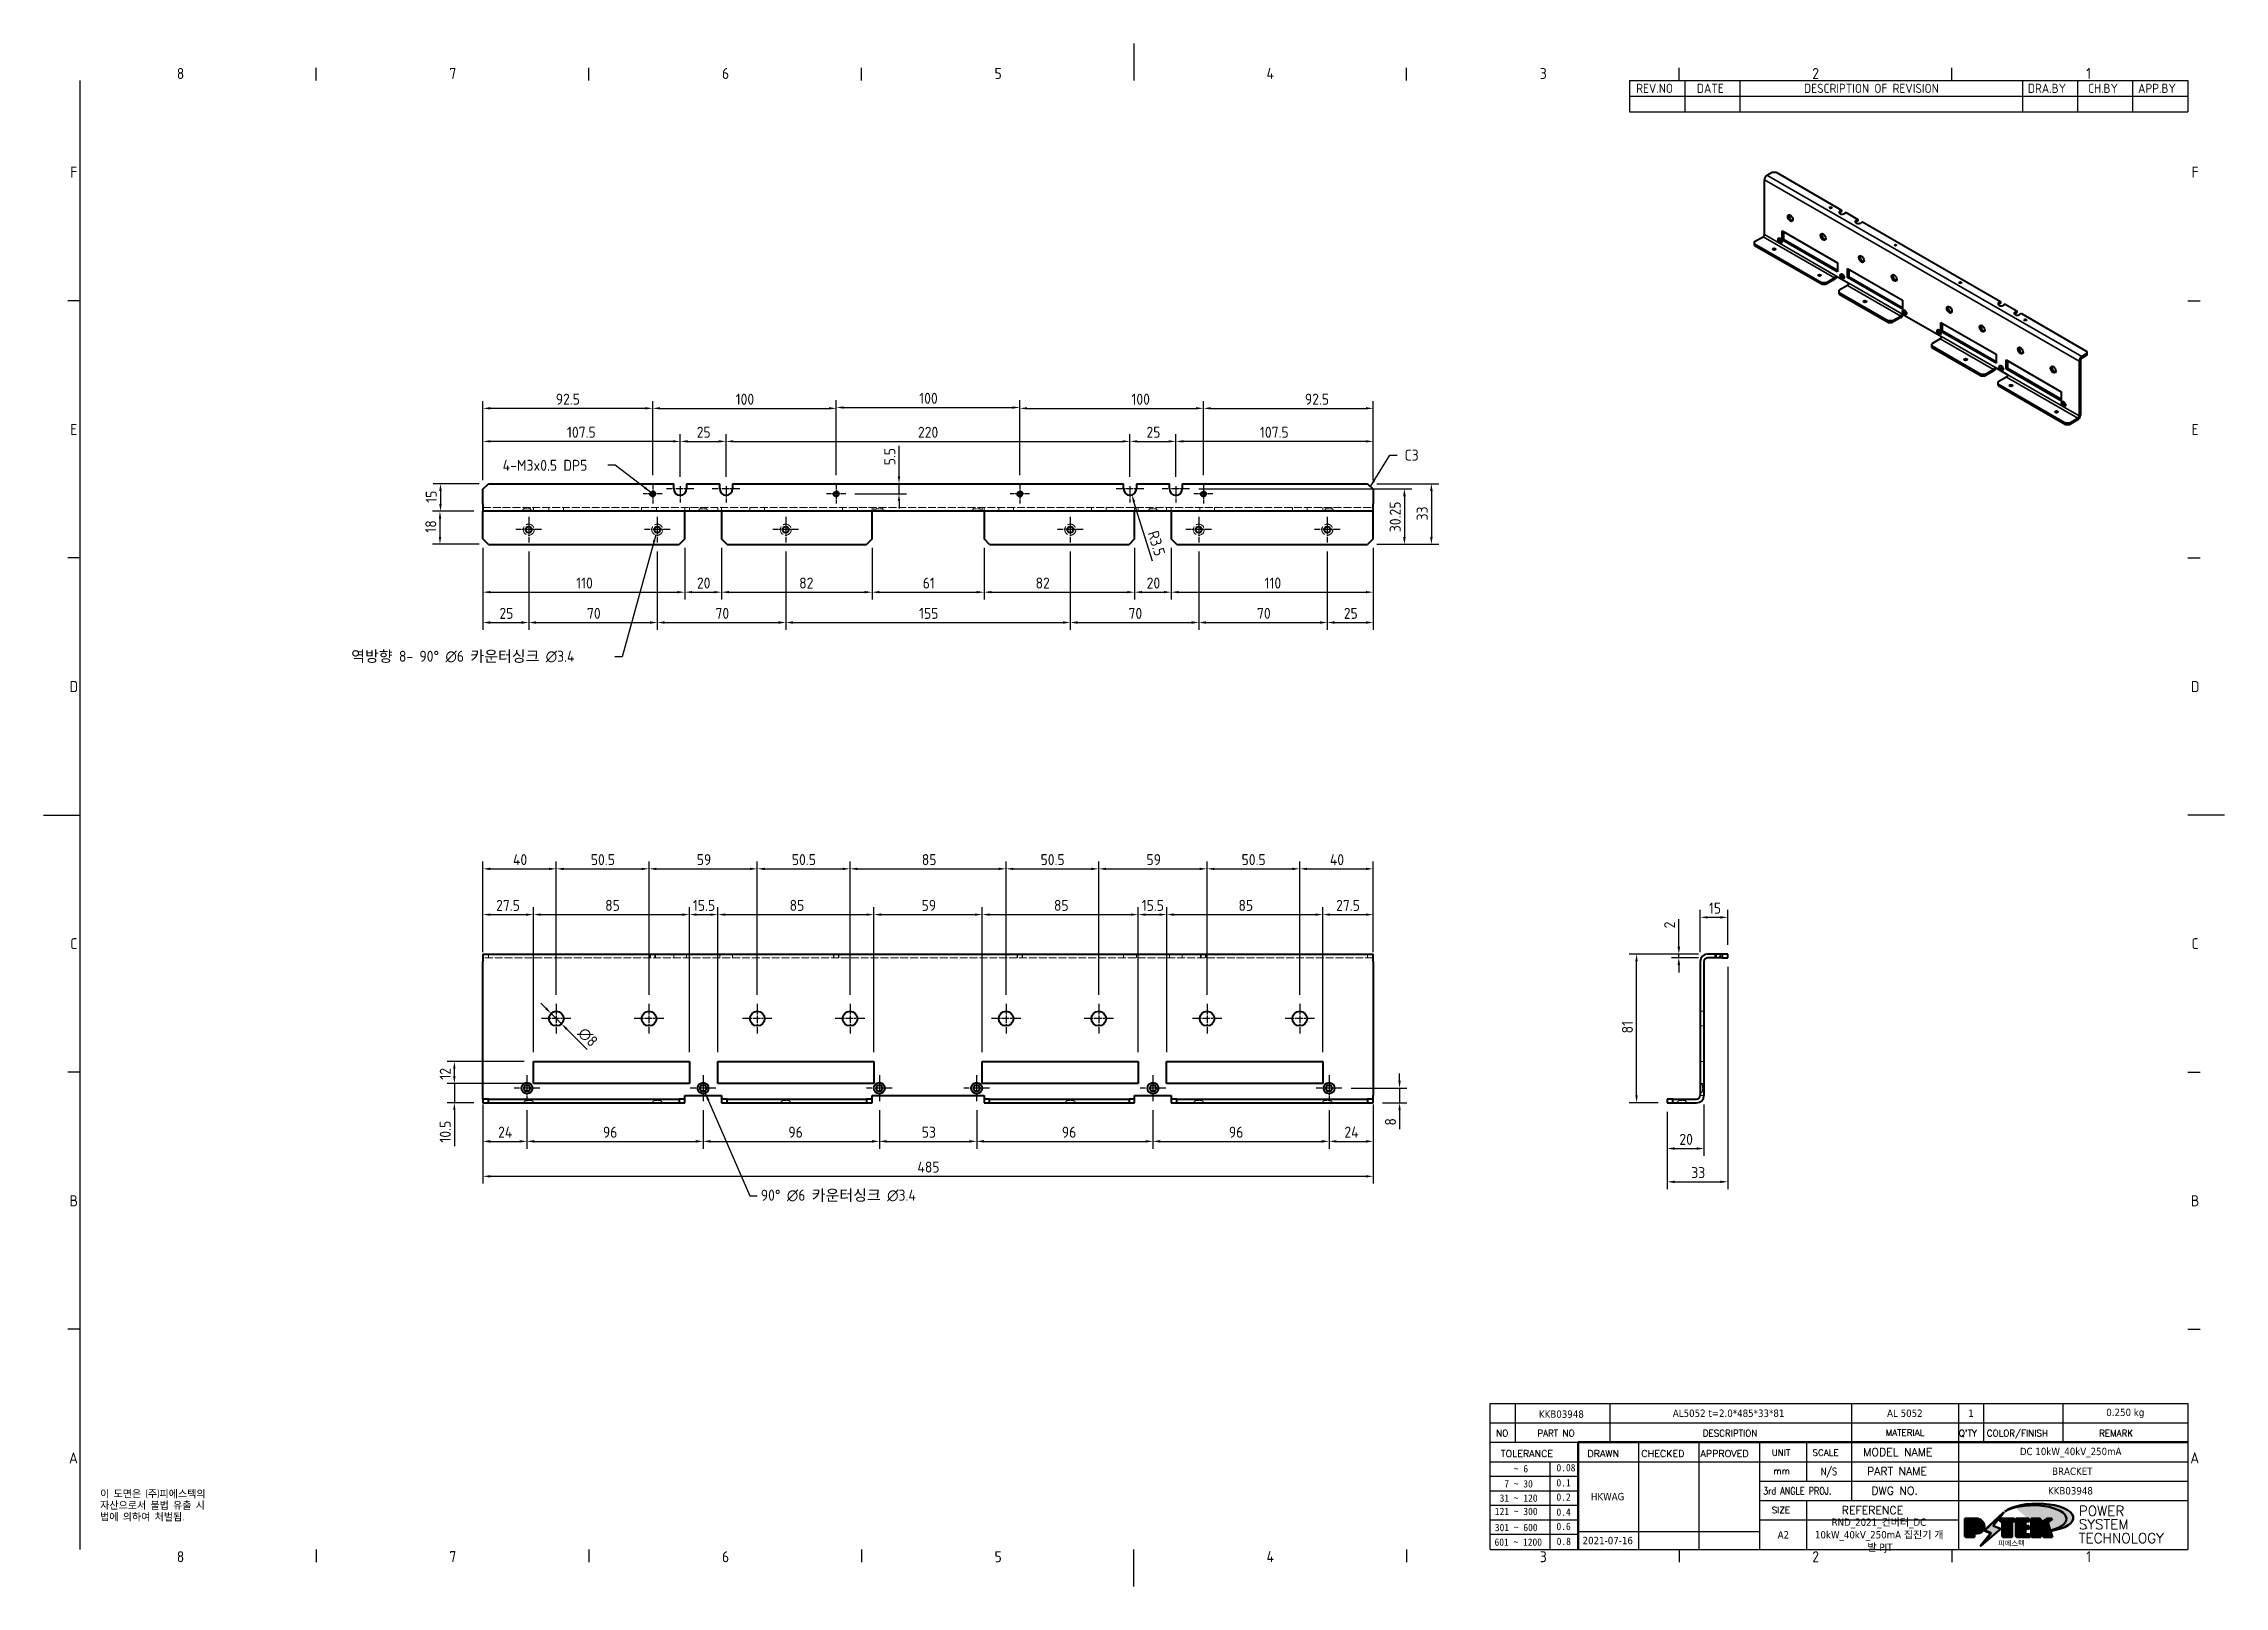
# Model space of a CAD drawing. Header units: millimetres. Extents: x 0 to 1188, y 0 to 840.
import ezdxf
from ezdxf.enums import TextEntityAlignment as Align

# ---------------------------------------------------------------- set-up
doc = ezdxf.new("R2010")
doc.units = ezdxf.units.MM
doc.header["$LTSCALE"] = 2
doc.linetypes.add('CHAIN', pattern=[0.3543, 0.2362, -0.0295, 0.0591, -0.0295])
doc.linetypes.add('DASHED', pattern=[0.2067, 0.1654, -0.0413])
doc.layers.get('0').update_dxf_attribs({"color": 3, "lineweight": 25})
for name, color, linetype, lineweight in [('가려진 것(ISO)', 2, 'DASHED', 18), ('가시적인 것(ISO)', 3, 'Continuous', 40), ('가시적인 좁은 것(ISO)', 3, 'Continuous', 35), ('경계(ISO)', 7, 'Continuous', 25), ('기호(ISO)', 5, 'Continuous', 25), ('제목(ISO)', 5, 'Continuous', 50), ('중심 표식(ISO)', 1, 'Continuous', 25), ('치수(ISO)', 2, 'Continuous', 25), ('해치(ISO)', 7, 'Continuous', 18)]:
    doc.layers.add(name, color=color, linetype=linetype, lineweight=lineweight)
doc.styles.add('HAN_291', font='')
doc.styles.add('HAN_370', font='', dxfattribs={"width": 2})
doc.styles.add('ISO ProportionalPSTEK', font='isocp.shx')
doc.styles.add('RC_284', font='ROMANC.shx')
doc.styles.add('RC_287', font='ROMANC.shx')
doc.styles.add('RC_292', font='ROMANC.shx')
doc.styles.add('ROMANT_294', font='romant.shx')
doc.styles.add('문자 텍스트_PSTEK_POSCO', font='isocp.shx')
doc.styles.add('치수 텍스트_PSTEK_POSCO', font='isocp.shx')
doc.styles.add('텍스트 스타일198', font='tahoma.ttf')
doc.styles.add('텍스트 스타일333', font='ROMANC.shx', dxfattribs={"width": 0.8})
doc.styles.get('HAN_291').set_extended_font_data('GulimChe')
doc.styles.get('HAN_370').set_extended_font_data('GulimChe')
doc.dimstyles.new('치수_PSTEK_POSCO', dxfattribs={"dimscale": 2, "dimtxt": 3, "dimasz": 2, "dimexe": 2, "dimexo": 2.5, "dimgap": 1, "dimtad": 1, "dimrnd": 1e-08, "dimdsep": 46, "dimtxsty": '치수 텍스트_PSTEK_POSCO', "dimcen": 0.09, "dimdle": 10, "dimclrd": 7, "dimclre": 7, "dimclrt": 2, "dimadec": 1, "dimazin": 2, "dimtfac": 1, "dimtmove": 0, "dimatfit": 3, "dimfxl": 0, "dimtolj": 1, "dimlwd": -1, "dimlwe": -1, "dimarcsym": 0})
doc.dimstyles.new('치수_PSTEK_POSCO$7', dxfattribs={"dimscale": 2, "dimtxt": 3, "dimasz": 2, "dimexe": 2, "dimexo": 2.5, "dimgap": 1, "dimtad": 1, "dimrnd": 1e-08, "dimdsep": 46, "dimtxsty": '치수 텍스트_PSTEK_POSCO', "dimcen": 0.09, "dimdle": 10, "dimclrd": 7, "dimclre": 7, "dimclrt": 2, "dimadec": 1, "dimazin": 2, "dimtfac": 1, "dimtmove": 0, "dimatfit": 3, "dimfxl": 0, "dimtolj": 1, "dimlwd": -1, "dimlwe": -1, "dimarcsym": 0})

msp = doc.modelspace()

# ---------------------------------------------------------------- texts
at = {"layer": '기호(ISO)', "color": 2, "insert": (741.409, 615.96), "char_height": 6, "attachment_point": 4, "style": '치수 텍스트_PSTEK_POSCO'}
msp.add_mtext('{C3}', dxfattribs=at)
at = {"layer": '기호(ISO)', "color": 2, "char_height": 6, "attachment_point": 4, "line_spacing_factor": 0.525, "style": '치수 텍스트_PSTEK_POSCO'}
for s, insert, width in [('{4-M3x0.5 DP5}', (250.094, 610.396), 55.2334), ('{역방향 8- 90° \\fAIGDT|b0|i0;\\H6.0000;n\\fisocp|b0|i0;\\H6.0000;6 카운터싱크 \\fAIGDT|b0|i0;\\H6.0000;n\\fisocp|b0|i0;\\H6.0000;3.4}', (167.539, 506.111), 141.62966), ('{90° \\fAIGDT|b0|i0;\\H6.0000;n\\fisocp|b0|i0;\\H6.0000;6 카운터싱크 \\fAIGDT|b0|i0;\\H6.0000;n\\fisocp|b0|i0;\\H6.0000;3.4}', (390.703, 212.665), 98.74739)]:
    msp.add_mtext(s, dxfattribs=dict(at, insert=insert, width=width))
at = {"layer": '기호(ISO)', "color": 7, "insert": (30.789, 52.457), "char_height": 4, "width": 102.48028, "attachment_point": 1, "line_spacing_factor": 0.944221, "style": '문자 텍스트_PSTEK_POSCO'}
msp.add_mtext('{이 도면은 (주)피에스텍의\\P자산으로서 불법 유출 시 \\P법에 의하여 처벌됨.}', dxfattribs=at)

# ---------------------------------------------------------------- blocks, each defined once
blk = doc.blocks.new('경계 Default Border')
at = {"layer": '경계(ISO)'}
for p, q in [((74.25, 410), (74.25, 413.4)), ((148.5, 410), (148.5, 413.4)), ((222.75, 410), (222.75, 413.4)), ((371.25, 410), (371.25, 413.4)), ((445.5, 410), (445.5, 413.4)), ((519.75, 410), (519.75, 413.4)), ((10, 350), (6.6, 350)), ((584, 350), (587.4, 350)), ((10, 280), (6.6, 280)), ((584, 280), (587.4, 280)), ((10, 140), (6.6, 140)), ((584, 140), (587.4, 140)), ((10, 70), (6.6, 70)), ((584, 70), (587.4, 70)), ((74.25, 10), (74.25, 6.6)), ((148.5, 10), (148.5, 6.6)), ((222.75, 10), (222.75, 6.6)), ((371.25, 10), (371.25, 6.6)), ((445.5, 10), (445.5, 6.6)), ((519.75, 10), (519.75, 6.6))]:
    blk.add_line(p, q, dxfattribs=at)
at = {"layer": '경계(ISO)', "flags": 128}
for points in [[(297, 420), (297, 410)], [(10, 10), (10, 410)], [(0, 210), (10, 210)], [(594, 210), (584, 210)], [(297, 0), (297, 10)]]:
    blk.add_lwpolyline(points, dxfattribs=at)
at = {"layer": '경계(ISO)', "color": 2, "char_height": 3, "attachment_point": 7, "style": '문자 텍스트_PSTEK_POSCO'}
for s, insert in [('8', (36.27, 410.37)), ('7', (110.52, 410.39)), ('6', (184.77, 410.37)), ('5', (259.02, 410.37)), ('4', (333.1, 410.4)), ('3', (407.54, 410.37)), ('2', (481.75, 410.37)), ('1', (556.36, 410.4)), ('F', (7.24, 383.5)), ('F', (585.04, 383.5)), ('E', (7.24, 313.47)), ('E', (585.04, 313.47)), ('D', (7.08, 243.47)), ('D', (584.88, 243.47)), ('C', (7.24, 173.47)), ('C', (585.04, 173.47)), ('B', (7.08, 103.47)), ('B', (584.88, 103.47)), ('A', (6.91, 33.49)), ('A', (584.71, 33.49)), ('8', (36.27, 6.57)), ('7', (110.52, 6.59)), ('6', (184.77, 6.57)), ('5', (259.02, 6.57)), ('4', (333.1, 6.6)), ('3', (407.54, 6.57)), ('2', (481.75, 6.57)), ('1', (556.36, 6.6))]:
    blk.add_mtext(s, dxfattribs=dict(at, insert=insert))
blk = doc.blocks.new('제목 블록 PSTEK')
h = blk.add_hatch(color=1)
edge = h.paths.add_edge_path(flags=0)
edge.add_line((314.22, 19.61), (314.22, 17))
edge.add_line((314.22, 17), (314.35, 17))
edge.add_arc((314.35, 17.65), 0.651, 270, 360)
edge.add_line((315, 17.65), (315, 18.96))
edge.add_arc((314.35, 18.96), 0.651, 0, 90)
edge.add_line((314.35, 19.61), (314.22, 19.61))
edge = h.paths.add_edge_path()
edge.add_arc((314.98, 18.29), 1.97, 270, 450)
edge.add_line((314.98, 20.26), (311.77, 20.26))
edge.add_line((311.77, 20.26), (311.77, 15.34))
edge.add_line((311.77, 15.34), (314.22, 15.34))
edge.add_line((314.22, 15.34), (314.22, 16.32))
edge.add_line((314.22, 16.32), (314.98, 16.32))
h = blk.add_hatch(color=252)
edge = h.paths.add_edge_path()
edge.add_arc((314.98, 18.29), 1.97, 270, 406.82787)
edge.add_arc((315.16, 18.14), 1.97, -90, 53.56098, ccw=False)
edge.add_line((315.16, 16.17), (314.4, 16.17))
edge.add_line((314.4, 16.17), (314.4, 15.19))
edge.add_line((314.4, 15.19), (311.94, 15.19))
edge.add_line((311.94, 15.19), (311.94, 15.34))
edge.add_line((311.94, 15.34), (314.22, 15.34))
edge.add_line((314.22, 15.34), (314.22, 16.32))
edge.add_line((314.22, 16.32), (314.98, 16.32))
h = blk.add_hatch(color=252)
edge = h.paths.add_edge_path()
edge.add_line((314.4, 19.46), (314.53, 19.46))
edge.add_arc((314.53, 18.81), 0.651, 60.41893, 90, ccw=False)
edge.add_arc((314.35, 18.96), 0.651, 39.96992, 90)
edge.add_line((314.35, 19.61), (314.22, 19.61))
edge.add_line((314.22, 19.61), (314.22, 17))
edge.add_line((314.22, 17), (314.35, 17))
edge.add_arc((314.35, 17.65), 0.651, 270, 274.69308)
edge.add_line((314.4, 17), (314.4, 19.46))
for color, points in [(252, [(317.22, 17.06), (322.03, 21.63), (322.28, 21.94), (317.05, 16.98), (318.75, 16.19), (316, 12.72), (316.34, 13), (318.92, 16.27)]), (5, [(321.62, 17.42), (319.53, 18.25), (322.45, 22.02), (317.22, 17.06), (318.92, 16.27), (316.17, 12.8)]), (1, [(324.48, 19.61), (325.24, 19.61), (325.24, 20.26), (321.23, 20.26), (321.23, 19.61), (321.98, 19.61), (321.98, 15.34), (324.48, 15.34)]), (252, [(321.98, 19.61), (321.4, 19.61), (321.4, 19.46), (321.98, 19.46)]), (252, [(324.66, 19.46), (325.42, 19.46), (325.42, 20.11), (325.24, 20.11), (325.24, 19.61), (324.48, 19.61), (324.48, 15.34), (322.16, 15.34), (322.16, 15.19), (324.66, 15.19)]), (1, [(329.23, 20.26), (325.66, 20.26), (325.66, 15.34), (329.36, 15.34), (329.36, 15.99), (328.11, 15.99), (328.11, 17.56), (329.23, 17.56), (329.23, 18.26), (328.11, 18.26), (328.11, 19.61), (329.23, 19.61)]), (252, [(328.29, 19.46), (329.41, 19.46), (329.41, 20.11), (329.23, 20.11), (329.23, 19.61), (328.11, 19.61), (328.11, 18.26), (328.29, 18.26)]), (252, [(328.29, 17.42), (329.41, 17.42), (329.41, 18.11), (329.23, 18.11), (329.23, 17.56), (328.11, 17.56), (328.11, 15.99), (328.29, 15.99)]), (1, [(332.33, 20.26), (329.86, 20.26), (329.86, 15.34), (332.33, 15.34), (332.33, 17.43), (333.07, 15.34), (335.49, 15.34), (334.25, 19.31), (335.44, 20.26), (334.31, 20.26), (332.33, 19)]), (252, [(332.51, 20.11), (332.33, 20.11), (332.33, 19), (332.51, 19.11)]), (252, [(335.62, 20.11), (335.25, 20.11), (334.25, 19.31), (335.49, 15.34), (333.2, 15.34), (333.25, 15.19), (335.66, 15.19), (334.43, 19.16)]), (252, [(329.54, 15.85), (329.36, 15.85), (329.36, 15.34), (325.83, 15.34), (325.83, 15.19), (329.54, 15.19)]), (252, [(332.51, 16.93), (332.33, 17.43), (332.33, 15.34), (330.04, 15.34), (330.04, 15.19), (332.51, 15.19)])]:
    blk.add_hatch(color=color).paths.add_polyline_path(points)
at = {"layer": '해치(ISO)'}
h = blk.add_hatch(color=140, dxfattribs=at)
edge = h.paths.add_edge_path()
edge.add_ellipse((330.37, 20.16), major_axis=(9.1, 0), ratio=0.40699, start_angle=301.30985, end_angle=507.74369)
edge.add_ellipse((331.53, 20.46), major_axis=(-9.82, 0), ratio=0.39426, start_angle=111.51207, end_angle=334.47025, ccw=False)
edge.add_line((335.14, 16.86), (335.1, 16.99))
at = {"color": 180}
for p, q in [((182.48, 11.79), (182.48, 51.57)), ((182.48, 51.57), (372.48, 51.57)), ((189.27, 51.57), (189.27, 41.01)), ((215.22, 41.01), (215.22, 51.57)), ((280.88, 51.57), (280.88, 41.01)), ((310.09, 51.57), (310.09, 41.01)), ((316.9, 51.57), (316.9, 41.01)), ((338.46, 51.57), (338.46, 41.01)), ((372.48, 51.57), (372.48, 11.79)), ((182.48, 46.29), (372.48, 46.29)), ((182.48, 41.01), (206.45, 41.01)), ((182.48, 35.73), (206.45, 35.73)), ((198.86, 12.03), (198.86, 35.73)), ((206.45, 35.73), (372.48, 35.73)), ((222.94, 11.79), (222.94, 41.01)), ((239.43, 11.79), (239.43, 41.01)), ((255.92, 11.79), (255.92, 41.01)), ((268.69, 41.01), (268.69, 30.45)), ((280.88, 41.01), (280.88, 25.17)), ((310.09, 41.01), (310.09, 11.79)), ((182.48, 31.78), (206.45, 31.78)), ((255.92, 30.45), (372.48, 30.45)), ((182.48, 27.83), (206.45, 27.83)), ((182.48, 23.88), (206.45, 23.88)), ((255.92, 25.17), (372.48, 25.17)), ((268.69, 25.17), (268.69, 11.79)), ((182.48, 19.93), (206.45, 19.93)), ((255.92, 19.89), (310.09, 19.89)), ((182.48, 15.98), (206.45, 15.98)), ((206.45, 16.74), (255.92, 16.74)), ((182.48, 11.79), (372.48, 11.79))]:
    blk.add_line(p, q, dxfattribs=at)
at = {"color": 7, "lineweight": 50}
for p, q in [((206.45, 11.79), (206.45, 41.01)), ((206.45, 41.01), (372.48, 41.01))]:
    blk.add_line(p, q, dxfattribs=at)
at = {"color": 7}
for p, q in [((314.98, 20.26), (311.77, 20.26)), ((311.77, 20.26), (311.77, 15.34)), ((314.98, 20.26), (311.77, 20.26)), ((311.77, 20.26), (311.77, 15.34)), ((314.22, 17), (314.22, 19.61)), ((314.22, 19.61), (314.35, 19.61)), ((314.35, 19.61), (314.22, 19.61)), ((314.22, 19.61), (314.22, 17)), ((314.22, 17), (314.22, 19.61)), ((314.22, 19.61), (314.35, 19.61)), ((314.4, 19.46), (314.53, 19.46)), ((314.4, 17), (314.4, 19.46)), ((315, 18.96), (315, 17.65)), ((315, 18.96), (315, 17.65)), ((322.28, 21.94), (317.05, 16.98)), ((322.45, 22.02), (317.22, 17.06)), ((317.22, 17.06), (322.03, 21.63)), ((319.53, 18.25), (322.45, 22.02)), ((321.62, 17.42), (319.53, 18.25)), ((325.24, 20.26), (321.23, 20.26)), ((321.23, 20.26), (321.23, 19.61)), ((325.24, 20.26), (321.23, 20.26)), ((321.23, 20.26), (321.23, 19.61)), ((321.23, 19.61), (321.98, 19.61)), ((321.23, 19.61), (321.98, 19.61)), ((321.4, 19.61), (321.4, 19.46)), ((321.98, 19.61), (321.4, 19.61)), ((321.4, 19.46), (321.98, 19.46)), ((321.98, 19.61), (321.98, 15.34)), ((321.98, 19.46), (321.98, 19.61)), ((321.98, 19.61), (321.98, 15.34)), ((322.03, 21.63), (322.28, 21.94)), ((324.48, 19.61), (325.24, 19.61)), ((324.48, 15.34), (324.48, 19.61)), ((325.24, 19.61), (324.48, 19.61)), ((324.48, 19.61), (324.48, 15.34)), ((324.48, 19.61), (325.24, 19.61)), ((324.48, 15.34), (324.48, 19.61)), ((324.66, 19.46), (325.42, 19.46)), ((324.66, 15.19), (324.66, 19.46)), ((325.24, 19.61), (325.24, 20.26)), ((325.24, 19.61), (325.24, 20.26)), ((325.42, 20.11), (325.24, 20.11)), ((325.24, 20.11), (325.24, 19.61)), ((325.42, 19.46), (325.42, 20.11)), ((329.23, 20.26), (325.66, 20.26)), ((325.66, 20.26), (325.66, 15.34)), ((325.66, 20.26), (325.66, 15.34)), ((329.23, 20.26), (325.66, 20.26)), ((328.11, 18.26), (328.11, 19.61)), ((328.11, 19.61), (329.23, 19.61)), ((329.23, 19.61), (328.11, 19.61)), ((328.11, 19.61), (328.11, 18.26)), ((328.11, 18.26), (328.11, 19.61)), ((328.11, 19.61), (329.23, 19.61)), ((329.23, 18.26), (328.11, 18.26)), ((328.11, 18.26), (328.29, 18.26)), ((329.23, 18.26), (328.11, 18.26)), ((328.29, 18.26), (328.29, 19.46)), ((328.29, 19.46), (329.41, 19.46)), ((329.23, 19.61), (329.23, 20.26)), ((329.23, 19.61), (329.23, 20.26)), ((329.41, 20.11), (329.23, 20.11)), ((329.23, 20.11), (329.23, 19.61)), ((329.23, 17.56), (329.23, 18.26)), ((329.23, 17.56), (329.23, 18.26)), ((329.41, 18.11), (329.23, 18.11)), ((329.23, 18.11), (329.23, 17.56)), ((329.41, 19.46), (329.41, 20.11)), ((329.41, 17.42), (329.41, 18.11)), ((332.33, 20.26), (329.86, 20.26)), ((329.86, 20.26), (329.86, 15.34)), ((329.86, 20.26), (329.86, 15.34)), ((332.33, 20.26), (329.86, 20.26)), ((334.31, 20.26), (332.33, 19)), ((332.33, 19), (332.33, 20.26)), ((334.31, 20.26), (332.33, 19)), ((332.33, 19), (332.33, 20.26)), ((332.51, 20.11), (332.33, 20.11)), ((332.33, 20.11), (332.33, 19)), ((332.33, 19), (332.51, 19.11)), ((332.51, 19.11), (332.51, 20.11)), ((334.25, 19.31), (335.44, 20.26)), ((334.25, 19.31), (335.44, 20.26)), ((335.25, 20.11), (334.25, 19.31)), ((335.49, 15.34), (334.25, 19.31)), ((334.25, 19.31), (335.49, 15.34)), ((335.49, 15.34), (334.25, 19.31)), ((335.44, 20.26), (334.31, 20.26)), ((335.44, 20.26), (334.31, 20.26)), ((334.43, 19.16), (335.62, 20.11)), ((335.66, 15.19), (334.43, 19.16)), ((335.62, 20.11), (335.25, 20.11)), ((311.77, 15.34), (314.22, 15.34)), ((311.77, 15.34), (314.22, 15.34)), ((314.22, 15.34), (311.94, 15.34)), ((311.94, 15.34), (311.94, 15.19)), ((311.94, 15.19), (314.4, 15.19)), ((314.35, 17), (314.22, 17)), ((314.22, 17), (314.35, 17)), ((314.35, 17), (314.22, 17)), ((314.22, 16.32), (314.98, 16.32)), ((314.22, 15.34), (314.22, 16.32)), ((314.98, 16.32), (314.22, 16.32)), ((314.22, 16.32), (314.22, 15.34)), ((314.22, 16.32), (314.98, 16.32)), ((314.22, 15.34), (314.22, 16.32)), ((314.4, 16.17), (315.16, 16.17)), ((314.4, 15.19), (314.4, 16.17)), ((318.75, 16.19), (316, 12.72)), ((316, 12.72), (316.34, 13)), ((316.17, 12.8), (321.62, 17.42)), ((318.92, 16.27), (316.17, 12.8)), ((316.34, 13), (318.92, 16.27)), ((317.05, 16.98), (318.75, 16.19)), ((318.92, 16.27), (317.22, 17.06)), ((317.22, 17.06), (318.92, 16.27)), ((321.98, 15.34), (324.48, 15.34)), ((321.98, 15.34), (324.48, 15.34)), ((324.48, 15.34), (322.16, 15.34)), ((322.16, 15.34), (322.16, 15.19)), ((322.16, 15.19), (324.66, 15.19)), ((325.66, 15.34), (329.36, 15.34)), ((325.66, 15.34), (329.36, 15.34)), ((329.36, 15.34), (325.83, 15.34)), ((325.83, 15.34), (325.83, 15.19)), ((325.83, 15.19), (329.54, 15.19)), ((328.11, 17.56), (329.23, 17.56)), ((328.11, 15.99), (328.11, 17.56)), ((329.23, 17.56), (328.11, 17.56)), ((328.11, 17.56), (328.11, 15.99)), ((328.11, 17.56), (329.23, 17.56)), ((328.11, 15.99), (328.11, 17.56)), ((329.36, 15.99), (328.11, 15.99)), ((328.11, 15.99), (328.29, 15.99)), ((329.36, 15.99), (328.11, 15.99)), ((328.29, 15.99), (328.29, 17.42)), ((328.29, 17.42), (329.41, 17.42)), ((329.36, 15.34), (329.36, 15.99)), ((329.36, 15.34), (329.36, 15.99)), ((329.54, 15.85), (329.36, 15.85)), ((329.36, 15.85), (329.36, 15.34)), ((329.54, 15.19), (329.54, 15.85)), ((329.86, 15.34), (332.33, 15.34)), ((329.86, 15.34), (332.33, 15.34)), ((332.33, 15.34), (330.04, 15.34)), ((330.04, 15.34), (330.04, 15.19)), ((330.04, 15.19), (332.51, 15.19)), ((332.33, 17.43), (333.07, 15.34)), ((332.33, 15.34), (332.33, 17.43)), ((332.51, 16.93), (332.33, 17.43)), ((332.33, 17.43), (332.33, 15.34)), ((332.33, 17.43), (333.07, 15.34)), ((332.33, 15.34), (332.33, 17.43)), ((332.51, 15.19), (332.51, 16.93)), ((333.07, 15.34), (335.49, 15.34)), ((333.07, 15.34), (335.49, 15.34)), ((335.49, 15.34), (333.2, 15.34)), ((333.2, 15.34), (333.25, 15.19)), ((333.25, 15.19), (335.66, 15.19)), ((345.04, 17.5), (344.99, 17.69))]:
    blk.add_line(p, q, dxfattribs=at)
at = {"color": 1}
for p, q in [((314.98, 20.26), (311.77, 20.26)), ((311.77, 20.26), (311.77, 15.34)), ((314.22, 17), (314.22, 19.61)), ((314.22, 19.61), (314.35, 19.61)), ((315, 18.96), (315, 17.65)), ((325.24, 20.26), (321.23, 20.26)), ((321.23, 20.26), (321.23, 19.61)), ((321.23, 19.61), (321.98, 19.61)), ((321.98, 19.61), (321.98, 15.34)), ((324.48, 19.61), (325.24, 19.61)), ((324.48, 15.34), (324.48, 19.61)), ((325.24, 19.61), (325.24, 20.26)), ((329.23, 20.26), (325.66, 20.26)), ((325.66, 20.26), (325.66, 15.34)), ((328.11, 18.26), (328.11, 19.61)), ((328.11, 19.61), (329.23, 19.61)), ((329.23, 18.26), (328.11, 18.26)), ((329.23, 19.61), (329.23, 20.26)), ((329.23, 17.56), (329.23, 18.26)), ((332.33, 20.26), (329.86, 20.26)), ((329.86, 20.26), (329.86, 15.34)), ((334.31, 20.26), (332.33, 19)), ((332.33, 19), (332.33, 20.26)), ((334.25, 19.31), (335.44, 20.26)), ((335.49, 15.34), (334.25, 19.31)), ((335.44, 20.26), (334.31, 20.26)), ((311.77, 15.34), (314.22, 15.34)), ((314.35, 17), (314.22, 17)), ((314.22, 16.32), (314.98, 16.32)), ((314.22, 15.34), (314.22, 16.32)), ((321.98, 15.34), (324.48, 15.34)), ((325.66, 15.34), (329.36, 15.34)), ((328.11, 17.56), (329.23, 17.56)), ((328.11, 15.99), (328.11, 17.56)), ((329.36, 15.99), (328.11, 15.99)), ((329.36, 15.34), (329.36, 15.99)), ((329.86, 15.34), (332.33, 15.34)), ((332.33, 17.43), (333.07, 15.34)), ((332.33, 15.34), (332.33, 17.43)), ((333.07, 15.34), (335.49, 15.34))]:
    blk.add_line(p, q, dxfattribs=at)
at = {"color": 5}
for p, q in [((322.45, 22.02), (317.22, 17.06)), ((319.53, 18.25), (322.45, 22.02)), ((321.62, 17.42), (319.53, 18.25)), ((316.17, 12.8), (321.62, 17.42)), ((318.92, 16.27), (316.17, 12.8)), ((317.22, 17.06), (318.92, 16.27))]:
    blk.add_line(p, q, dxfattribs=at)
at = {"color": 7}
for centre, radius, start, end in [((314.35, 18.96), 0.651, 0, 90), ((314.35, 18.96), 0.651, 39.96992, 90), ((314.35, 18.96), 0.651, 0, 90), ((314.53, 18.81), 0.651, 60.41893, 90), ((314.98, 18.29), 1.97, 270, 90), ((314.98, 18.29), 1.97, 270, 90), ((314.98, 18.29), 1.97, 270, 46.82787), ((315.16, 18.14), 1.97, 270, 53.56098), ((314.35, 17.65), 0.651, 270, 0), ((314.35, 17.65), 0.651, 270, 0), ((314.35, 17.65), 0.651, 270, 274.69308)]:
    blk.add_arc(centre, radius, start, end, dxfattribs=at)
at = {"color": 1}
for centre, radius, start, end in [((314.35, 18.96), 0.651, 0, 90), ((314.98, 18.29), 1.97, 270, 90), ((314.35, 17.65), 0.651, 270, 0)]:
    blk.add_arc(centre, radius, start, end, dxfattribs=at)
at = {"layer": '제목(ISO)', "lineweight": 18}
blk.add_line((182.48, 35.73), (182.48, 11.79), dxfattribs=at)
at = {"layer": '제목(ISO)'}
for p, q in [((314.98, 20.26), (311.77, 20.26)), ((311.77, 20.26), (311.77, 15.34)), ((314.22, 17), (314.22, 19.61)), ((314.22, 19.61), (314.35, 19.61)), ((314.35, 19.61), (314.22, 19.61)), ((314.22, 19.61), (314.22, 17)), ((314.4, 19.46), (314.53, 19.46)), ((314.4, 17), (314.4, 19.46)), ((315, 18.96), (315, 17.65)), ((322.28, 21.94), (317.05, 16.98)), ((322.45, 22.02), (317.22, 17.06)), ((317.22, 17.06), (322.03, 21.63)), ((319.53, 18.25), (322.45, 22.02)), ((321.62, 17.42), (319.53, 18.25)), ((325.24, 20.26), (321.23, 20.26)), ((321.23, 20.26), (321.23, 19.61)), ((321.23, 19.61), (321.98, 19.61)), ((321.98, 19.61), (321.4, 19.61)), ((321.4, 19.61), (321.4, 19.46)), ((321.4, 19.46), (321.98, 19.46)), ((321.98, 19.61), (321.98, 15.34)), ((321.98, 19.46), (321.98, 19.61)), ((322.03, 21.63), (322.28, 21.94)), ((324.48, 19.61), (325.24, 19.61)), ((324.48, 15.34), (324.48, 19.61)), ((325.24, 19.61), (324.48, 19.61)), ((324.48, 19.61), (324.48, 15.34)), ((324.66, 19.46), (325.42, 19.46)), ((324.66, 15.19), (324.66, 19.46)), ((325.24, 19.61), (325.24, 20.26)), ((325.42, 20.11), (325.24, 20.11)), ((325.24, 20.11), (325.24, 19.61)), ((325.42, 19.46), (325.42, 20.11)), ((329.23, 20.26), (325.66, 20.26)), ((325.66, 20.26), (325.66, 15.34)), ((328.11, 18.26), (328.11, 19.61)), ((328.11, 19.61), (329.23, 19.61)), ((329.23, 19.61), (328.11, 19.61)), ((328.11, 19.61), (328.11, 18.26)), ((329.23, 18.26), (328.11, 18.26)), ((328.11, 18.26), (328.29, 18.26)), ((328.29, 19.46), (329.41, 19.46)), ((328.29, 18.26), (328.29, 19.46)), ((329.23, 19.61), (329.23, 20.26)), ((329.41, 20.11), (329.23, 20.11)), ((329.23, 20.11), (329.23, 19.61)), ((329.23, 17.56), (329.23, 18.26)), ((329.41, 18.11), (329.23, 18.11)), ((329.23, 18.11), (329.23, 17.56)), ((329.41, 19.46), (329.41, 20.11)), ((329.41, 17.42), (329.41, 18.11)), ((332.33, 20.26), (329.86, 20.26)), ((329.86, 20.26), (329.86, 15.34)), ((334.31, 20.26), (332.33, 19)), ((332.33, 19), (332.33, 20.26)), ((332.51, 20.11), (332.33, 20.11)), ((332.33, 20.11), (332.33, 19)), ((332.33, 19), (332.51, 19.11)), ((332.51, 19.11), (332.51, 20.11)), ((334.25, 19.31), (335.44, 20.26)), ((335.25, 20.11), (334.25, 19.31)), ((335.49, 15.34), (334.25, 19.31)), ((334.25, 19.31), (335.49, 15.34)), ((335.44, 20.26), (334.31, 20.26)), ((334.43, 19.16), (335.62, 20.11)), ((335.66, 15.19), (334.43, 19.16)), ((335.62, 20.11), (335.25, 20.11)), ((311.77, 15.34), (314.22, 15.34)), ((314.22, 15.34), (311.94, 15.34)), ((311.94, 15.34), (311.94, 15.19)), ((311.94, 15.19), (314.4, 15.19)), ((314.35, 17), (314.22, 17)), ((314.22, 17), (314.35, 17)), ((314.22, 15.34), (314.22, 16.32)), ((314.22, 16.32), (314.98, 16.32)), ((314.98, 16.32), (314.22, 16.32)), ((314.22, 16.32), (314.22, 15.34)), ((314.4, 15.19), (314.4, 16.17)), ((314.4, 16.17), (315.16, 16.17)), ((318.75, 16.19), (316, 12.72)), ((316, 12.72), (316.34, 13)), ((316.17, 12.8), (321.62, 17.42)), ((318.92, 16.27), (316.17, 12.8)), ((316.34, 13), (318.92, 16.27)), ((317.05, 16.98), (318.75, 16.19)), ((317.22, 17.06), (318.92, 16.27)), ((318.92, 16.27), (317.22, 17.06)), ((321.98, 15.34), (324.48, 15.34)), ((324.48, 15.34), (322.16, 15.34)), ((322.16, 15.34), (322.16, 15.19)), ((322.16, 15.19), (324.66, 15.19)), ((325.66, 15.34), (329.36, 15.34)), ((329.36, 15.34), (325.83, 15.34)), ((325.83, 15.34), (325.83, 15.19)), ((325.83, 15.19), (329.54, 15.19)), ((328.11, 15.99), (328.11, 17.56)), ((328.11, 17.56), (329.23, 17.56)), ((329.23, 17.56), (328.11, 17.56)), ((328.11, 17.56), (328.11, 15.99)), ((329.36, 15.99), (328.11, 15.99)), ((328.11, 15.99), (328.29, 15.99)), ((328.29, 17.42), (329.41, 17.42)), ((328.29, 15.99), (328.29, 17.42)), ((329.36, 15.34), (329.36, 15.99)), ((329.54, 15.85), (329.36, 15.85)), ((329.36, 15.85), (329.36, 15.34)), ((329.54, 15.19), (329.54, 15.85)), ((329.86, 15.34), (332.33, 15.34)), ((332.33, 15.34), (330.04, 15.34)), ((330.04, 15.34), (330.04, 15.19)), ((330.04, 15.19), (332.51, 15.19)), ((332.33, 15.34), (332.33, 17.43)), ((332.33, 17.43), (333.07, 15.34)), ((332.51, 16.93), (332.33, 17.43)), ((332.33, 17.43), (332.33, 15.34)), ((332.51, 15.19), (332.51, 16.93)), ((333.07, 15.34), (335.49, 15.34)), ((335.49, 15.34), (333.2, 15.34)), ((333.2, 15.34), (333.25, 15.19)), ((333.25, 15.19), (335.66, 15.19))]:
    blk.add_line(p, q, dxfattribs=at)
at = {"layer": '제목(ISO)', "color": 4}
blk.add_line((335.14, 16.86), (335.1, 16.99), dxfattribs=at)
at = {"layer": '제목(ISO)'}
for centre, radius, start, end in [((314.35, 18.96), 0.651, 0, 90), ((314.35, 18.96), 0.651, 39.96992, 90), ((314.53, 18.81), 0.651, 60.41893, 90), ((314.98, 18.29), 1.97, 46.82787, 90), ((314.98, 18.29), 1.97, 270, 46.82787), ((314.98, 18.29), 1.97, 270, 46.82787), ((315.16, 18.14), 1.97, 270, 53.56098), ((314.35, 17.65), 0.651, 270, 0), ((314.35, 17.65), 0.651, 270, 274.69308)]:
    blk.add_arc(centre, radius, start, end, dxfattribs=at)
at = {"layer": '제목(ISO)', "color": 4}
for centre, major_axis, ratio, start_param, end_param in [((331.53, 20.46), (9.82, 0), 0.39426, 5.087845, 8.9792), ((330.37, 20.16), (9.1, 0), 0.40699, 5.258849, 8.861799)]:
    blk.add_ellipse(centre, major_axis=major_axis, ratio=ratio, start_param=start_param, end_param=end_param, dxfattribs=at)
at = {"color": 2}
for s, height, style, p in [('NO', 1.742, 'RC_284', (184.14, 42.62)), ('PART NO', 1.742, 'RC_284', (195.34, 42.62)), ('DESCRIPTION', 1.7424, 'RC_284', (240.4, 42.62)), ("Q'TY", 1.742, 'RC_284', (310.14, 42.62)), ('COLOR/FINISH', 1.7424, 'RC_284', (317.77, 42.62)), ('REMARK', 1.742, 'RC_284', (348.35, 42.62)), (' TOLERANCE', 1.9, 'RC_287', (184.09, 37.01)), ('DRAWN', 1.9, 'RC_287', (208.98, 37.01)), ('CHECKED', 1.9, 'RC_287', (223.69, 37.01)), ('APPROVED', 1.9, 'RC_287', (239.78, 37.01)), ('UNIT', 1.742, 'RC_284', (259.17, 37.34)), ('SCALE', 1.742, 'RC_284', (270.29, 37.34)), ('MODEL NAME', 2.178, 'RC_292', (284.1, 37.25)), ('  7 ~ 30', 2, 'HAN_291', (183.77, 28.71)), ('    ~ 6', 2, 'HAN_291', (183.77, 32.82)), ('0.08', 2, 'HAN_291', (200.55, 33.1)), ('0.1', 2, 'HAN_291', (200.55, 28.99)), ('mm', 1.742, 'RC_284', (259.65, 32.35)), ('PART NAME', 2.178, 'RC_292', (285.14, 32.03)), (' 31 ~ 120', 2, 'HAN_291', (183.77, 24.83)), ('0.2', 2, 'HAN_291', (200.55, 25.11)), (' DWG NO.', 2.178, 'RC_292', (284.81, 26.75)), ('301 ~ 600', 2, 'HAN_291', (183.77, 16.83)), ('121 ~ 300', 2, 'HAN_291', (183.77, 21.21)), ('0.4', 2, 'HAN_291', (200.55, 21)), ('0.6', 2, 'HAN_291', (200.55, 17.12)), ('SIZE', 1.742, 'RC_284', (259.17, 21.69)), ('REFERENCE', 2.178, 'RC_292', (278.27, 21.43)), ('601 ~ 1200', 2, 'HAN_291', (183.68, 12.85)), ('0.8', 2, 'HAN_291', (200.61, 13.06))]:
    blk.add_text(s, height=height, dxfattribs=dict(at, style=style)).set_placement(p)
at = {"color": 2, "style": 'RC_284'}
blk.add_text('MATERIAL', height=1.742, dxfattribs=at).set_placement((295.48, 43.65), align=Align.MIDDLE_CENTER)
at = {"color": 7, "style": '텍스트 스타일333', "width": 0.8}
blk.add_text('N/S', height=2, dxfattribs=at).set_placement((274.78, 33.09), align=Align.MIDDLE_CENTER)
at = {"color": 2, "style": '텍스트 스타일333', "width": 0.8}
blk.add_text('3rd ANGLE PROJ.', height=2, dxfattribs=at).set_placement((256.84, 26.76))
at = {"color": 7, "style": 'ROMANT_294'}
for s, p in [('POWER', (342.83, 20.97)), ('SYSTEM', (342.83, 17.33)), ('TECHNOLOGY', (342.83, 13.57))]:
    blk.add_text(s, height=2.7, dxfattribs=at).set_placement(p)
at = {"color": 7, "insert": (320.85, 14.21), "char_height": 1.4, "attachment_point": 1, "line_spacing_factor": 0.332, "style": 'HAN_370'}
blk.add_mtext('\\fHY견고딕|b0|i0;\\H1.4000;피에스텍', dxfattribs=at)
at = {"layer": '제목(ISO)', "color": 7, "style": '텍스트 스타일198'}
for tag, p in [('부품_번호_001', (195.78, 47.68)), ('설명_001', (232.24, 47.92)), ('재질_001', (290.6, 47.93)), ("3._Q'TY_001", (312.71, 47.92)), ('질량\\P3;_001', (350.3, 48.16)), ('1._MODEL_NAME_001', (326.77, 37.52)), ('제목_001', (335.53, 32.12)), ('설계자_001', (209.94, 25.23)), ('부품_번호_001', (334.44, 26.81)), ('프로젝트_001', (275.49, 18.27)), ('작성_날짜_001', (207.66, 13.27)), ('시트_크기_001', (260.79, 14.82)), ('프로젝트_002', (270.95, 14.85)), ('프로젝트_003', (285.25, 11.42))]:
    blk.add_attdef(tag, p, '', height=2, dxfattribs=at)
for tag, p in [('4._COLOR', (327.68, 48.93)), ('점검자', (231.18, 26.23)), ('엔지니어링_승인자', (247.67, 26.23)), ('점검_날짜', (231.18, 14.27)), ('엔지니어링_승인_날짜', (247.67, 14.27))]:
    blk.add_attdef(tag, text='', height=2, dxfattribs=at).set_placement(p, align=Align.MIDDLE_CENTER)
blk = doc.blocks.new('리비전 내역')
at = {"layer": '기호(ISO)'}
for p, q in [((432, 410), (584, 410)), ((432, 410), (432, 405.72)), ((447, 410), (447, 405.72)), ((462, 410), (462, 405.72)), ((539, 410), (539, 405.72)), ((554, 410), (554, 405.72)), ((569, 410), (569, 405.72)), ((584, 410), (584, 405.72)), ((432, 405.72), (584, 405.72)), ((432, 405.72), (432, 401.44)), ((447, 405.72), (447, 401.44)), ((462, 405.72), (462, 401.44)), ((539, 405.72), (539, 401.44)), ((554, 405.72), (554, 401.44)), ((569, 405.72), (569, 401.44)), ((584, 405.72), (584, 401.44)), ((432, 401.44), (584, 401.44))]:
    blk.add_line(p, q, dxfattribs=at)
at = {"layer": '기호(ISO)', "color": 2, "char_height": 2.5, "attachment_point": 7, "style": 'ISO ProportionalPSTEK'}
for s, insert in [('REV.NO', (433.79, 406.58)), ('DATE', (450.31, 406.58)), ('DESCRIPTION OF REVISION', (479.51, 406.58)), ('DRA.BY', (540.48, 406.58)), ('CH.BY', (556.86, 406.58)), ('APP.BY', (570.48, 406.58))]:
    blk.add_mtext(s, dxfattribs=dict(at, insert=insert))
blk = doc.blocks.new('*D22')
at = {"layer": 'Defpoints', "color": 0}
for p in [(239.3, 267.3), (263.3, 264.3), (263.3, 242.3)]:
    blk.add_point(p, dxfattribs=at)
at = {"layer": '치수(ISO)', "color": 7}
for p, q in [((239.3, 262.3), (239.3, 238.3)), ((263.3, 259.3), (263.3, 238.3)), ((243.3, 242.3), (259.3, 242.3))]:
    blk.add_line(p, q, dxfattribs=at)
for points in [[(243.3, 243), (243.3, 241.6), (239.3, 242.3)], [(259.3, 243), (259.3, 241.6), (263.3, 242.3)]]:
    blk.add_solid(points, dxfattribs=at)
at = {"layer": '치수(ISO)', "color": 2, "insert": (247.6, 247.3), "char_height": 6, "attachment_point": 4, "style": '치수 텍스트_PSTEK_POSCO'}
blk.add_mtext('\\A1;24', dxfattribs=at)
blk = doc.blocks.new('*D23')
at = {"layer": 'Defpoints', "color": 0}
for p in [(263.3, 264.3), (359.3, 264.3), (359.3, 242.3)]:
    blk.add_point(p, dxfattribs=at)
at = {"layer": '치수(ISO)', "color": 7}
for p, q in [((263.3, 259.3), (263.3, 238.3)), ((359.3, 259.3), (359.3, 238.3)), ((267.3, 242.3), (355.3, 242.3))]:
    blk.add_line(p, q, dxfattribs=at)
for points in [[(267.3, 243), (267.3, 241.6), (263.3, 242.3)], [(355.3, 243), (355.3, 241.6), (359.3, 242.3)]]:
    blk.add_solid(points, dxfattribs=at)
at = {"layer": '치수(ISO)', "color": 2, "insert": (304.7, 247.3), "char_height": 6, "attachment_point": 4, "style": '치수 텍스트_PSTEK_POSCO'}
blk.add_mtext('\\A1;96', dxfattribs=at)
blk = doc.blocks.new('*D24')
at = {"layer": 'Defpoints', "color": 0}
for p in [(359.3, 264.3), (455.3, 264.3), (455.3, 242.3)]:
    blk.add_point(p, dxfattribs=at)
at = {"layer": '치수(ISO)', "color": 7}
for p, q in [((359.3, 259.3), (359.3, 238.3)), ((455.3, 259.3), (455.3, 238.3)), ((363.3, 242.3), (451.3, 242.3))]:
    blk.add_line(p, q, dxfattribs=at)
for points in [[(363.3, 243), (363.3, 241.6), (359.3, 242.3)], [(451.3, 243), (451.3, 241.6), (455.3, 242.3)]]:
    blk.add_solid(points, dxfattribs=at)
at = {"layer": '치수(ISO)', "color": 2, "insert": (405.7, 247.3), "char_height": 6, "attachment_point": 4, "style": '치수 텍스트_PSTEK_POSCO'}
blk.add_mtext('\\A1;96', dxfattribs=at)
blk = doc.blocks.new('*D25')
at = {"layer": 'Defpoints', "color": 0}
for p in [(508.3, 264.3), (604.3, 264.3), (604.3, 242.3)]:
    blk.add_point(p, dxfattribs=at)
at = {"layer": '치수(ISO)', "color": 7}
for p, q in [((508.3, 259.3), (508.3, 238.3)), ((604.3, 259.3), (604.3, 238.3)), ((512.3, 242.3), (600.3, 242.3))]:
    blk.add_line(p, q, dxfattribs=at)
for points in [[(512.3, 243), (512.3, 241.6), (508.3, 242.3)], [(600.3, 243), (600.3, 241.6), (604.3, 242.3)]]:
    blk.add_solid(points, dxfattribs=at)
at = {"layer": '치수(ISO)', "color": 2, "insert": (554.7, 247.3), "char_height": 6, "attachment_point": 4, "style": '치수 텍스트_PSTEK_POSCO'}
blk.add_mtext('\\A1;96', dxfattribs=at)
blk = doc.blocks.new('*D26')
at = {"layer": 'Defpoints', "color": 0}
for p in [(604.3, 264.3), (700.3, 264.3), (700.3, 242.3)]:
    blk.add_point(p, dxfattribs=at)
at = {"layer": '치수(ISO)', "color": 7}
for p, q in [((604.3, 259.3), (604.3, 238.3)), ((700.3, 259.3), (700.3, 238.3)), ((608.3, 242.3), (696.3, 242.3))]:
    blk.add_line(p, q, dxfattribs=at)
for points in [[(608.3, 243), (608.3, 241.6), (604.3, 242.3)], [(696.3, 243), (696.3, 241.6), (700.3, 242.3)]]:
    blk.add_solid(points, dxfattribs=at)
at = {"layer": '치수(ISO)', "color": 2, "insert": (645.7, 247.3), "char_height": 6, "attachment_point": 4, "style": '치수 텍스트_PSTEK_POSCO'}
blk.add_mtext('\\A1;96', dxfattribs=at)
blk = doc.blocks.new('*D27')
at = {"layer": 'Defpoints', "color": 0}
for p in [(700.3, 264.3), (724.3, 267.3), (724.3, 242.3)]:
    blk.add_point(p, dxfattribs=at)
at = {"layer": '치수(ISO)', "color": 7}
for p, q in [((724.3, 262.3), (724.3, 238.3)), ((700.3, 259.3), (700.3, 238.3)), ((704.3, 242.3), (720.3, 242.3))]:
    blk.add_line(p, q, dxfattribs=at)
for points in [[(704.3, 243), (704.3, 241.6), (700.3, 242.3)], [(720.3, 243), (720.3, 241.6), (724.3, 242.3)]]:
    blk.add_solid(points, dxfattribs=at)
at = {"layer": '치수(ISO)', "color": 2, "insert": (708.6, 247.3), "char_height": 6, "attachment_point": 4, "style": '치수 텍스트_PSTEK_POSCO'}
blk.add_mtext('\\A1;24', dxfattribs=at)
blk = doc.blocks.new('*D28')
at = {"layer": 'Defpoints', "color": 0}
for p in [(266.8, 365.8), (239.3, 340.3), (266.8, 285.8)]:
    blk.add_point(p, dxfattribs=at)
at = {"layer": '치수(ISO)', "color": 7}
for p, q in [((239.3, 345.3), (239.3, 369.8)), ((266.8, 290.8), (266.8, 369.8)), ((243.3, 365.8), (262.8, 365.8))]:
    blk.add_line(p, q, dxfattribs=at)
for points in [[(243.3, 366.4), (243.3, 365.1), (239.3, 365.8)], [(262.8, 366.4), (262.8, 365.1), (266.8, 365.8)]]:
    blk.add_solid(points, dxfattribs=at)
at = {"layer": '치수(ISO)', "color": 2, "insert": (246.5, 370.8), "char_height": 6, "attachment_point": 4, "style": '치수 텍스트_PSTEK_POSCO'}
blk.add_mtext('\\A1;27.5', dxfattribs=at)
blk = doc.blocks.new('*D29')
at = {"layer": 'Defpoints', "color": 0}
for p in [(351.8, 365.8), (266.8, 285.8), (351.8, 285.8)]:
    blk.add_point(p, dxfattribs=at)
at = {"layer": '치수(ISO)', "color": 7}
for p, q in [((266.8, 290.8), (266.8, 369.8)), ((351.8, 290.8), (351.8, 369.8)), ((270.8, 365.8), (347.8, 365.8))]:
    blk.add_line(p, q, dxfattribs=at)
for points in [[(270.8, 366.4), (270.8, 365.1), (266.8, 365.8)], [(347.8, 366.4), (347.8, 365.1), (351.8, 365.8)]]:
    blk.add_solid(points, dxfattribs=at)
at = {"layer": '치수(ISO)', "color": 2, "insert": (305.9, 370.8), "char_height": 6, "attachment_point": 4, "style": '치수 텍스트_PSTEK_POSCO'}
blk.add_mtext('\\A1;85', dxfattribs=at)
blk = doc.blocks.new('*D30')
at = {"layer": 'Defpoints', "color": 0}
for p in [(367.3, 365.8), (351.8, 285.8), (367.3, 285.8)]:
    blk.add_point(p, dxfattribs=at)
at = {"layer": '치수(ISO)', "color": 7}
for p, q in [((351.8, 290.8), (351.8, 369.8)), ((367.3, 290.8), (367.3, 369.8)), ((355.8, 365.8), (363.3, 365.8))]:
    blk.add_line(p, q, dxfattribs=at)
for points in [[(355.8, 366.4), (355.8, 365.1), (351.8, 365.8)], [(363.3, 366.4), (363.3, 365.1), (367.3, 365.8)]]:
    blk.add_solid(points, dxfattribs=at)
at = {"layer": '치수(ISO)', "color": 2, "insert": (353.7, 370.8), "char_height": 6, "attachment_point": 4, "style": '치수 텍스트_PSTEK_POSCO'}
blk.add_mtext('\\A1;15.5', dxfattribs=at)
blk = doc.blocks.new('*D31')
at = {"layer": 'Defpoints', "color": 0}
for p in [(452.3, 365.8), (367.3, 285.8), (452.3, 285.8)]:
    blk.add_point(p, dxfattribs=at)
at = {"layer": '치수(ISO)', "color": 7}
for p, q in [((367.3, 290.8), (367.3, 369.8)), ((452.3, 290.8), (452.3, 369.8)), ((371.3, 365.8), (448.3, 365.8))]:
    blk.add_line(p, q, dxfattribs=at)
for points in [[(371.3, 366.4), (371.3, 365.1), (367.3, 365.8)], [(448.3, 366.4), (448.3, 365.1), (452.3, 365.8)]]:
    blk.add_solid(points, dxfattribs=at)
at = {"layer": '치수(ISO)', "color": 2, "insert": (406.4, 370.8), "char_height": 6, "attachment_point": 4, "style": '치수 텍스트_PSTEK_POSCO'}
blk.add_mtext('\\A1;85', dxfattribs=at)
blk = doc.blocks.new('*D32')
at = {"layer": 'Defpoints', "color": 0}
for p in [(596.3, 365.8), (511.3, 285.8), (596.3, 285.8)]:
    blk.add_point(p, dxfattribs=at)
at = {"layer": '치수(ISO)', "color": 7}
for p, q in [((511.3, 290.8), (511.3, 369.8)), ((596.3, 290.8), (596.3, 369.8)), ((515.3, 365.8), (592.3, 365.8))]:
    blk.add_line(p, q, dxfattribs=at)
for points in [[(515.3, 366.4), (515.3, 365.1), (511.3, 365.8)], [(592.3, 366.4), (592.3, 365.1), (596.3, 365.8)]]:
    blk.add_solid(points, dxfattribs=at)
at = {"layer": '치수(ISO)', "color": 2, "insert": (550.4, 370.8), "char_height": 6, "attachment_point": 4, "style": '치수 텍스트_PSTEK_POSCO'}
blk.add_mtext('\\A1;85', dxfattribs=at)
blk = doc.blocks.new('*D33')
at = {"layer": 'Defpoints', "color": 0}
for p in [(611.8, 365.8), (596.3, 285.8), (611.8, 285.8)]:
    blk.add_point(p, dxfattribs=at)
at = {"layer": '치수(ISO)', "color": 7}
for p, q in [((596.3, 290.8), (596.3, 369.8)), ((611.8, 290.8), (611.8, 369.8)), ((600.3, 365.8), (607.8, 365.8))]:
    blk.add_line(p, q, dxfattribs=at)
for points in [[(600.3, 366.4), (600.3, 365.1), (596.3, 365.8)], [(607.8, 366.4), (607.8, 365.1), (611.8, 365.8)]]:
    blk.add_solid(points, dxfattribs=at)
at = {"layer": '치수(ISO)', "color": 2, "insert": (598.2, 370.8), "char_height": 6, "attachment_point": 4, "style": '치수 텍스트_PSTEK_POSCO'}
blk.add_mtext('\\A1;15.5', dxfattribs=at)
blk = doc.blocks.new('*D34')
at = {"layer": 'Defpoints', "color": 0}
for p in [(696.8, 365.8), (611.8, 285.8), (696.8, 285.8)]:
    blk.add_point(p, dxfattribs=at)
at = {"layer": '치수(ISO)', "color": 7}
for p, q in [((611.8, 290.8), (611.8, 369.8)), ((696.8, 290.8), (696.8, 369.8)), ((615.8, 365.8), (692.8, 365.8))]:
    blk.add_line(p, q, dxfattribs=at)
for points in [[(615.8, 366.4), (615.8, 365.1), (611.8, 365.8)], [(692.8, 366.4), (692.8, 365.1), (696.8, 365.8)]]:
    blk.add_solid(points, dxfattribs=at)
at = {"layer": '치수(ISO)', "color": 2, "insert": (650.9, 370.8), "char_height": 6, "attachment_point": 4, "style": '치수 텍스트_PSTEK_POSCO'}
blk.add_mtext('\\A1;85', dxfattribs=at)
blk = doc.blocks.new('*D35')
at = {"layer": 'Defpoints', "color": 0}
for p in [(724.3, 365.8), (724.3, 340.3), (696.8, 285.8)]:
    blk.add_point(p, dxfattribs=at)
at = {"layer": '치수(ISO)', "color": 7}
for p, q in [((696.8, 290.8), (696.8, 369.8)), ((724.3, 345.3), (724.3, 369.8)), ((700.8, 365.8), (720.3, 365.8))]:
    blk.add_line(p, q, dxfattribs=at)
for points in [[(700.8, 366.4), (700.8, 365.1), (696.8, 365.8)], [(720.3, 366.4), (720.3, 365.1), (724.3, 365.8)]]:
    blk.add_solid(points, dxfattribs=at)
at = {"layer": '치수(ISO)', "color": 2, "insert": (704.1, 370.8), "char_height": 6, "attachment_point": 4, "style": '치수 텍스트_PSTEK_POSCO'}
blk.add_mtext('\\A1;27.5', dxfattribs=at)
blk = doc.blocks.new('*D36')
at = {"layer": 'Defpoints', "color": 0}
for p in [(223.8, 273.8), (266.8, 273.8), (239.3, 263.3)]:
    blk.add_point(p, dxfattribs=at)
at = {"layer": '치수(ISO)', "color": 7}
for p, q in [((261.8, 273.8), (219.8, 273.8)), ((223.8, 277.8), (223.8, 281.8)), ((223.8, 273.8), (223.8, 263.3)), ((234.3, 263.3), (219.8, 263.3)), ((223.8, 259.3), (223.8, 239.6))]:
    blk.add_line(p, q, dxfattribs=at)
for points in [[(223.1, 277.8), (224.4, 277.8), (223.8, 273.8)], [(223.1, 259.3), (224.4, 259.3), (223.8, 263.3)]]:
    blk.add_solid(points, dxfattribs=at)
at = {"layer": '치수(ISO)', "color": 2, "insert": (218.8, 241.6), "char_height": 6, "attachment_point": 4, "rotation": 90, "style": '치수 텍스트_PSTEK_POSCO'}
blk.add_mtext('\\A1;10.5', dxfattribs=at)
blk = doc.blocks.new('*D37')
at = {"layer": 'Defpoints', "color": 0}
for p in [(223.8, 285.8), (266.8, 285.8), (266.8, 273.8)]:
    blk.add_point(p, dxfattribs=at)
at = {"layer": '치수(ISO)', "color": 7}
for p, q in [((261.8, 285.8), (219.8, 285.8)), ((261.8, 273.8), (219.8, 273.8)), ((223.8, 277.8), (223.8, 281.8))]:
    blk.add_line(p, q, dxfattribs=at)
for points in [[(223.1, 281.8), (224.4, 281.8), (223.8, 285.8)], [(223.1, 277.8), (224.4, 277.8), (223.8, 273.8)]]:
    blk.add_solid(points, dxfattribs=at)
at = {"layer": '치수(ISO)', "color": 2, "insert": (218.8, 275.9), "char_height": 6, "attachment_point": 4, "rotation": 90, "style": '치수 텍스트_PSTEK_POSCO'}
blk.add_mtext('\\A1;12', dxfattribs=at)
blk = doc.blocks.new('*D38')
at = {"layer": 'Defpoints', "color": 0}
for p in [(239.3, 263.3), (724.3, 263.3), (724.3, 223.3)]:
    blk.add_point(p, dxfattribs=at)
at = {"layer": '치수(ISO)', "color": 7}
for p, q in [((239.3, 258.3), (239.3, 219.3)), ((724.3, 258.3), (724.3, 219.3)), ((243.3, 223.3), (720.3, 223.3))]:
    blk.add_line(p, q, dxfattribs=at)
for points in [[(243.3, 223.9), (243.3, 222.6), (239.3, 223.3)], [(720.3, 223.9), (720.3, 222.6), (724.3, 223.3)]]:
    blk.add_solid(points, dxfattribs=at)
at = {"layer": '치수(ISO)', "color": 2, "insert": (476, 228.3), "char_height": 6, "attachment_point": 4, "style": '치수 텍스트_PSTEK_POSCO'}
blk.add_mtext('\\A1;485', dxfattribs=at)
blk = doc.blocks.new('*D39')
at = {"layer": 'Defpoints', "color": 0}
for p in [(884.5, 263.3), (904.5, 267.3), (904.5, 238.4)]:
    blk.add_point(p, dxfattribs=at)
at = {"layer": '치수(ISO)', "color": 7}
for p, q in [((904.5, 262.3), (904.5, 234.4)), ((884.5, 258.3), (884.5, 234.4)), ((888.5, 238.4), (900.5, 238.4))]:
    blk.add_line(p, q, dxfattribs=at)
for points in [[(888.5, 239.1), (888.5, 237.7), (884.5, 238.4)], [(900.5, 239.1), (900.5, 237.7), (904.5, 238.4)]]:
    blk.add_solid(points, dxfattribs=at)
at = {"layer": '치수(ISO)', "color": 2, "insert": (891.1, 243.4), "char_height": 6, "attachment_point": 4, "style": '치수 텍스트_PSTEK_POSCO'}
blk.add_mtext('\\A1;20', dxfattribs=at)
blk = doc.blocks.new('*D40')
at = {"layer": 'Defpoints', "color": 0}
for p in [(917.5, 364.3), (902.5, 340.3), (917.5, 344.3)]:
    blk.add_point(p, dxfattribs=at)
at = {"layer": '치수(ISO)', "color": 7}
for p, q in [((902.5, 345.3), (902.5, 368.3)), ((906.5, 364.3), (913.5, 364.3)), ((917.5, 349.3), (917.5, 368.3))]:
    blk.add_line(p, q, dxfattribs=at)
for points in [[(906.5, 364.9), (906.5, 363.6), (902.5, 364.3)], [(913.5, 364.9), (913.5, 363.6), (917.5, 364.3)]]:
    blk.add_solid(points, dxfattribs=at)
at = {"layer": '치수(ISO)', "color": 2, "insert": (907.2, 369.3), "char_height": 6, "attachment_point": 4, "style": '치수 텍스트_PSTEK_POSCO'}
blk.add_mtext('\\A1;15', dxfattribs=at)
blk = doc.blocks.new('*D41')
at = {"layer": 'Defpoints', "color": 0}
for p in [(890.8, 344.3), (906.5, 344.3), (906.5, 342.3)]:
    blk.add_point(p, dxfattribs=at)
at = {"layer": '치수(ISO)', "color": 7}
for p, q in [((890.8, 348.3), (890.8, 363.2)), ((901.5, 344.3), (886.8, 344.3)), ((901.5, 342.3), (886.8, 342.3)), ((890.8, 342.3), (890.8, 344.3)), ((890.8, 338.3), (890.8, 334.3))]:
    blk.add_line(p, q, dxfattribs=at)
for points in [[(890.1, 348.3), (891.5, 348.3), (890.8, 344.3)], [(890.1, 338.3), (891.5, 338.3), (890.8, 342.3)]]:
    blk.add_solid(points, dxfattribs=at)
at = {"layer": '치수(ISO)', "color": 2, "insert": (885.8, 358.3), "char_height": 6, "attachment_point": 4, "rotation": 90, "style": '치수 텍스트_PSTEK_POSCO'}
blk.add_mtext('\\A1;2', dxfattribs=at)
blk = doc.blocks.new('*D42')
at = {"layer": 'Defpoints', "color": 0}
for p in [(371.8, 623.4), (346.8, 599.1), (371.8, 599.1)]:
    blk.add_point(p, dxfattribs=at)
at = {"layer": '치수(ISO)', "color": 7}
for p, q in [((346.8, 604.1), (346.8, 627.4)), ((350.8, 623.4), (367.8, 623.4)), ((371.8, 604.1), (371.8, 627.4))]:
    blk.add_line(p, q, dxfattribs=at)
for points in [[(350.8, 624.1), (350.8, 622.8), (346.8, 623.4)], [(367.8, 624.1), (367.8, 622.8), (371.8, 623.4)]]:
    blk.add_solid(points, dxfattribs=at)
at = {"layer": '치수(ISO)', "color": 2, "insert": (355.8, 628.4), "char_height": 6, "attachment_point": 4, "style": '치수 텍스트_PSTEK_POSCO'}
blk.add_mtext('\\A1;25', dxfattribs=at)
blk = doc.blocks.new('*D43')
at = {"layer": 'Defpoints', "color": 0}
for p in [(591.8, 623.4), (371.8, 599.1), (591.8, 599.1)]:
    blk.add_point(p, dxfattribs=at)
at = {"layer": '치수(ISO)', "color": 7}
for p, q in [((371.8, 604.1), (371.8, 627.4)), ((375.8, 623.4), (587.8, 623.4)), ((591.8, 604.1), (591.8, 627.4))]:
    blk.add_line(p, q, dxfattribs=at)
for points in [[(375.8, 624.1), (375.8, 622.8), (371.8, 623.4)], [(587.8, 624.1), (587.8, 622.8), (591.8, 623.4)]]:
    blk.add_solid(points, dxfattribs=at)
at = {"layer": '치수(ISO)', "color": 2, "insert": (476.3, 628.4), "char_height": 6, "attachment_point": 4, "style": '치수 텍스트_PSTEK_POSCO'}
blk.add_mtext('\\A1;220', dxfattribs=at)
blk = doc.blocks.new('*D44')
at = {"layer": 'Defpoints', "color": 0}
for p in [(616.8, 623.4), (591.8, 599.1), (616.8, 599.1)]:
    blk.add_point(p, dxfattribs=at)
at = {"layer": '치수(ISO)', "color": 7}
for p, q in [((591.8, 604.1), (591.8, 627.4)), ((595.8, 623.4), (612.8, 623.4)), ((616.8, 604.1), (616.8, 627.4))]:
    blk.add_line(p, q, dxfattribs=at)
for points in [[(595.8, 624.1), (595.8, 622.8), (591.8, 623.4)], [(612.8, 624.1), (612.8, 622.8), (616.8, 623.4)]]:
    blk.add_solid(points, dxfattribs=at)
at = {"layer": '치수(ISO)', "color": 2, "insert": (600.8, 628.4), "char_height": 6, "attachment_point": 4, "style": '치수 텍스트_PSTEK_POSCO'}
blk.add_mtext('\\A1;25', dxfattribs=at)
blk = doc.blocks.new('*D45')
at = {"layer": 'Defpoints', "color": 0}
for p in [(431.8, 641.4), (331.8, 600.1), (431.8, 600.1)]:
    blk.add_point(p, dxfattribs=at)
at = {"layer": '치수(ISO)', "color": 7}
for p, q in [((331.8, 605.1), (331.8, 645.4)), ((431.8, 605.1), (431.8, 645.4)), ((335.8, 641.4), (427.8, 641.4))]:
    blk.add_line(p, q, dxfattribs=at)
for points in [[(335.8, 642.1), (335.8, 640.8), (331.8, 641.4)], [(427.8, 642.1), (427.8, 640.8), (431.8, 641.4)]]:
    blk.add_solid(points, dxfattribs=at)
at = {"layer": '치수(ISO)', "color": 2, "insert": (377, 646.4), "char_height": 6, "attachment_point": 4, "style": '치수 텍스트_PSTEK_POSCO'}
blk.add_mtext('\\A1;100', dxfattribs=at)
blk = doc.blocks.new('*D46')
at = {"layer": 'Defpoints', "color": 0}
for p in [(531.8, 641.9), (431.8, 600.1), (531.8, 600.1)]:
    blk.add_point(p, dxfattribs=at)
at = {"layer": '치수(ISO)', "color": 7}
for p, q in [((431.8, 605.1), (431.8, 645.9)), ((435.8, 641.9), (527.8, 641.9)), ((531.8, 605.1), (531.8, 645.9))]:
    blk.add_line(p, q, dxfattribs=at)
for points in [[(435.8, 642.5), (435.8, 641.2), (431.8, 641.9)], [(527.8, 642.5), (527.8, 641.2), (531.8, 641.9)]]:
    blk.add_solid(points, dxfattribs=at)
at = {"layer": '치수(ISO)', "color": 2, "insert": (477, 646.9), "char_height": 6, "attachment_point": 4, "style": '치수 텍스트_PSTEK_POSCO'}
blk.add_mtext('\\A1;100', dxfattribs=at)
blk = doc.blocks.new('*D47')
at = {"layer": 'Defpoints', "color": 0}
for p in [(631.8, 641.4), (531.8, 600.1), (631.8, 600.1)]:
    blk.add_point(p, dxfattribs=at)
at = {"layer": '치수(ISO)', "color": 7}
for p, q in [((531.8, 605.1), (531.8, 645.4)), ((631.8, 605.1), (631.8, 645.4)), ((535.8, 641.4), (627.8, 641.4))]:
    blk.add_line(p, q, dxfattribs=at)
for points in [[(535.8, 642.1), (535.8, 640.8), (531.8, 641.4)], [(627.8, 642.1), (627.8, 640.8), (631.8, 641.4)]]:
    blk.add_solid(points, dxfattribs=at)
at = {"layer": '치수(ISO)', "color": 2, "insert": (592.6, 646.4), "char_height": 6, "attachment_point": 4, "style": '치수 텍스트_PSTEK_POSCO'}
blk.add_mtext('\\A1;100', dxfattribs=at)
blk = doc.blocks.new('*D48')
at = {"layer": 'Defpoints', "color": 0}
for p in [(591.8, 597.6), (592.8, 594.3)]:
    blk.add_point(p, dxfattribs=at)
at = {"layer": '치수(ISO)', "color": 7}
blk.add_line((604, 558.3), (594, 590.5), dxfattribs=at)
blk.add_solid([(594.7, 590.7), (593.4, 590.3), (592.8, 594.3)], dxfattribs=at)
at = {"layer": '치수(ISO)', "color": 2, "insert": (604.2, 574.5), "char_height": 6, "attachment_point": 4, "rotation": 287.2981, "style": '치수 텍스트_PSTEK_POSCO'}
blk.add_mtext('\\A1;R3.5', dxfattribs=at)
blk = doc.blocks.new('*D49')
at = {"layer": 'Defpoints', "color": 0}
for p in [(867.8, 344.3), (906.5, 344.3), (884.5, 263.3)]:
    blk.add_point(p, dxfattribs=at)
at = {"layer": '치수(ISO)', "color": 7}
for p, q in [((901.5, 344.3), (863.8, 344.3)), ((867.8, 267.3), (867.8, 340.3)), ((879.5, 263.3), (863.8, 263.3))]:
    blk.add_line(p, q, dxfattribs=at)
for points in [[(867.1, 340.3), (868.4, 340.3), (867.8, 344.3)], [(867.1, 267.3), (868.4, 267.3), (867.8, 263.3)]]:
    blk.add_solid(points, dxfattribs=at)
at = {"layer": '치수(ISO)', "color": 2, "insert": (862.8, 301.1), "char_height": 6, "attachment_point": 4, "rotation": 90, "style": '치수 텍스트_PSTEK_POSCO'}
blk.add_mtext('\\A1;81', dxfattribs=at)
blk = doc.blocks.new('*D50')
at = {"layer": 'Defpoints', "color": 0}
for p in [(917.5, 342.3), (884.5, 263.3), (917.5, 220.3)]:
    blk.add_point(p, dxfattribs=at)
at = {"layer": '치수(ISO)', "color": 7}
for p, q in [((917.5, 337.3), (917.5, 216.3)), ((884.5, 258.3), (884.5, 216.3)), ((888.5, 220.3), (913.5, 220.3))]:
    blk.add_line(p, q, dxfattribs=at)
for points in [[(888.5, 220.9), (888.5, 219.6), (884.5, 220.3)], [(913.5, 220.9), (913.5, 219.6), (917.5, 220.3)]]:
    blk.add_solid(points, dxfattribs=at)
at = {"layer": '치수(ISO)', "color": 2, "insert": (897.6, 225.3), "char_height": 6, "attachment_point": 4, "style": '치수 텍스트_PSTEK_POSCO'}
blk.add_mtext('\\A1;33', dxfattribs=at)
blk = doc.blocks.new('*D51')
at = {"layer": 'Defpoints', "color": 0}
for p in [(707.3, 271.3), (724.3, 263.3), (738.7, 271.3)]:
    blk.add_point(p, dxfattribs=at)
at = {"layer": '치수(ISO)', "color": 7}
for p, q in [((738.7, 275.3), (738.7, 279.3)), ((712.3, 271.3), (742.7, 271.3)), ((729.3, 263.3), (742.7, 263.3)), ((738.7, 271.3), (738.7, 263.3)), ((738.7, 259.3), (738.7, 248.9))]:
    blk.add_line(p, q, dxfattribs=at)
for points in [[(738, 275.3), (739.3, 275.3), (738.7, 271.3)], [(738, 259.3), (739.3, 259.3), (738.7, 263.3)]]:
    blk.add_solid(points, dxfattribs=at)
at = {"layer": '치수(ISO)', "color": 2, "insert": (733.7, 250.9), "char_height": 6, "attachment_point": 4, "rotation": 90, "style": '치수 텍스트_PSTEK_POSCO'}
blk.add_mtext('\\A1;8', dxfattribs=at)
blk = doc.blocks.new('*D52')
at = {"layer": 'Defpoints', "color": 0}
for p in [(279.3, 390.7), (239.3, 344.3), (279.3, 317.1)]:
    blk.add_point(p, dxfattribs=at)
at = {"layer": '치수(ISO)', "color": 7}
for p, q in [((239.3, 349.3), (239.3, 394.7)), ((279.3, 322.1), (279.3, 394.7)), ((243.3, 390.7), (275.3, 390.7))]:
    blk.add_line(p, q, dxfattribs=at)
for points in [[(243.3, 391.3), (243.3, 390), (239.3, 390.7)], [(275.3, 391.3), (275.3, 390), (279.3, 390.7)]]:
    blk.add_solid(points, dxfattribs=at)
at = {"layer": '치수(ISO)', "color": 2, "insert": (255.7, 395.7), "char_height": 6, "attachment_point": 4, "style": '치수 텍스트_PSTEK_POSCO'}
blk.add_mtext('\\A1;40', dxfattribs=at)
blk = doc.blocks.new('*D53')
at = {"layer": 'Defpoints', "color": 0}
for p in [(329.8, 390.7), (279.3, 317.1), (329.8, 317.1)]:
    blk.add_point(p, dxfattribs=at)
at = {"layer": '치수(ISO)', "color": 7}
for p, q in [((279.3, 322.1), (279.3, 394.7)), ((329.8, 322.1), (329.8, 394.7)), ((283.3, 390.7), (325.8, 390.7))]:
    blk.add_line(p, q, dxfattribs=at)
for points in [[(283.3, 391.3), (283.3, 390), (279.3, 390.7)], [(325.8, 391.3), (325.8, 390), (329.8, 390.7)]]:
    blk.add_solid(points, dxfattribs=at)
at = {"layer": '치수(ISO)', "color": 2, "insert": (298.1, 395.7), "char_height": 6, "attachment_point": 4, "style": '치수 텍스트_PSTEK_POSCO'}
blk.add_mtext('\\A1;50.5', dxfattribs=at)
blk = doc.blocks.new('*D54')
at = {"layer": 'Defpoints', "color": 0}
for p in [(388.8, 390.7), (329.8, 317.1), (388.8, 317.1)]:
    blk.add_point(p, dxfattribs=at)
at = {"layer": '치수(ISO)', "color": 7}
for p, q in [((329.8, 322.1), (329.8, 394.7)), ((388.8, 322.1), (388.8, 394.7)), ((333.8, 390.7), (384.8, 390.7))]:
    blk.add_line(p, q, dxfattribs=at)
for points in [[(333.8, 391.3), (333.8, 390), (329.8, 390.7)], [(384.8, 391.3), (384.8, 390), (388.8, 390.7)]]:
    blk.add_solid(points, dxfattribs=at)
at = {"layer": '치수(ISO)', "color": 2, "insert": (355.8, 395.7), "char_height": 6, "attachment_point": 4, "style": '치수 텍스트_PSTEK_POSCO'}
blk.add_mtext('\\A1;59', dxfattribs=at)
blk = doc.blocks.new('*D55')
at = {"layer": 'Defpoints', "color": 0}
for p in [(439.3, 390.7), (388.8, 317.1), (439.3, 317.1)]:
    blk.add_point(p, dxfattribs=at)
at = {"layer": '치수(ISO)', "color": 7}
for p, q in [((388.8, 322.1), (388.8, 394.7)), ((439.3, 322.1), (439.3, 394.7)), ((392.8, 390.7), (435.3, 390.7))]:
    blk.add_line(p, q, dxfattribs=at)
for points in [[(392.8, 391.3), (392.8, 390), (388.8, 390.7)], [(435.3, 391.3), (435.3, 390), (439.3, 390.7)]]:
    blk.add_solid(points, dxfattribs=at)
at = {"layer": '치수(ISO)', "color": 2, "insert": (407.6, 395.7), "char_height": 6, "attachment_point": 4, "style": '치수 텍스트_PSTEK_POSCO'}
blk.add_mtext('\\A1;50.5', dxfattribs=at)
blk = doc.blocks.new('*D56')
at = {"layer": 'Defpoints', "color": 0}
for p in [(524.3, 390.7), (439.3, 317.1), (524.3, 317.1)]:
    blk.add_point(p, dxfattribs=at)
at = {"layer": '치수(ISO)', "color": 7}
for p, q in [((439.3, 322.1), (439.3, 394.7)), ((524.3, 322.1), (524.3, 394.7)), ((443.3, 390.7), (520.3, 390.7))]:
    blk.add_line(p, q, dxfattribs=at)
for points in [[(443.3, 391.3), (443.3, 390), (439.3, 390.7)], [(520.3, 391.3), (520.3, 390), (524.3, 390.7)]]:
    blk.add_solid(points, dxfattribs=at)
at = {"layer": '치수(ISO)', "color": 2, "insert": (478.4, 395.7), "char_height": 6, "attachment_point": 4, "style": '치수 텍스트_PSTEK_POSCO'}
blk.add_mtext('\\A1;85', dxfattribs=at)
blk = doc.blocks.new('*D57')
at = {"layer": 'Defpoints', "color": 0}
for p in [(574.8, 390.7), (524.3, 317.1), (574.8, 317.1)]:
    blk.add_point(p, dxfattribs=at)
at = {"layer": '치수(ISO)', "color": 7}
for p, q in [((524.3, 322.1), (524.3, 394.7)), ((574.8, 322.1), (574.8, 394.7)), ((528.3, 390.7), (570.8, 390.7))]:
    blk.add_line(p, q, dxfattribs=at)
for points in [[(528.3, 391.3), (528.3, 390), (524.3, 390.7)], [(570.8, 391.3), (570.8, 390), (574.8, 390.7)]]:
    blk.add_solid(points, dxfattribs=at)
at = {"layer": '치수(ISO)', "color": 2, "insert": (543.1, 395.7), "char_height": 6, "attachment_point": 4, "style": '치수 텍스트_PSTEK_POSCO'}
blk.add_mtext('\\A1;50.5', dxfattribs=at)
blk = doc.blocks.new('*D58')
at = {"layer": 'Defpoints', "color": 0}
for p in [(633.8, 390.7), (574.8, 317.1), (633.8, 317.1)]:
    blk.add_point(p, dxfattribs=at)
at = {"layer": '치수(ISO)', "color": 7}
for p, q in [((574.8, 322.1), (574.8, 394.7)), ((633.8, 322.1), (633.8, 394.7)), ((578.8, 390.7), (629.8, 390.7))]:
    blk.add_line(p, q, dxfattribs=at)
for points in [[(578.8, 391.3), (578.8, 390), (574.8, 390.7)], [(629.8, 391.3), (629.8, 390), (633.8, 390.7)]]:
    blk.add_solid(points, dxfattribs=at)
at = {"layer": '치수(ISO)', "color": 2, "insert": (600.8, 395.7), "char_height": 6, "attachment_point": 4, "style": '치수 텍스트_PSTEK_POSCO'}
blk.add_mtext('\\A1;59', dxfattribs=at)
blk = doc.blocks.new('*D59')
at = {"layer": 'Defpoints', "color": 0}
for p in [(684.3, 390.7), (633.8, 317.1), (684.3, 317.1)]:
    blk.add_point(p, dxfattribs=at)
at = {"layer": '치수(ISO)', "color": 7}
for p, q in [((633.8, 322.1), (633.8, 394.7)), ((684.3, 322.1), (684.3, 394.7)), ((637.8, 390.7), (680.3, 390.7))]:
    blk.add_line(p, q, dxfattribs=at)
for points in [[(637.8, 391.3), (637.8, 390), (633.8, 390.7)], [(680.3, 391.3), (680.3, 390), (684.3, 390.7)]]:
    blk.add_solid(points, dxfattribs=at)
at = {"layer": '치수(ISO)', "color": 2, "insert": (652.6, 395.7), "char_height": 6, "attachment_point": 4, "style": '치수 텍스트_PSTEK_POSCO'}
blk.add_mtext('\\A1;50.5', dxfattribs=at)
blk = doc.blocks.new('*D60')
at = {"layer": 'Defpoints', "color": 0}
for p in [(276.5, 311.9), (282.1, 306.3)]:
    blk.add_point(p, dxfattribs=at)
at = {"layer": '치수(ISO)', "color": 7}
for p, q in [((273.6, 314.8), (270.8, 317.6)), ((276.5, 311.9), (282.1, 306.3)), ((284.9, 303.5), (296.1, 292.3))]:
    blk.add_line(p, q, dxfattribs=at)
for points in [[(274.1, 315.2), (273.2, 314.3), (276.5, 311.9)], [(285.4, 303.9), (284.5, 303), (282.1, 306.3)]]:
    blk.add_solid(points, dxfattribs=at)
at = {"layer": '치수(ISO)', "color": 2, "insert": (292.7, 302.8), "char_height": 6, "attachment_point": 4, "rotation": 315, "style": '치수 텍스트_PSTEK_POSCO'}
blk.add_mtext('\\A1;∅8', dxfattribs=at)
blk = doc.blocks.new('*D61')
at = {"layer": 'Defpoints', "color": 0}
for p in [(455.3, 264.3), (508.3, 264.3), (508.3, 242.3)]:
    blk.add_point(p, dxfattribs=at)
at = {"layer": '치수(ISO)', "color": 7}
for p, q in [((455.3, 259.3), (455.3, 238.3)), ((508.3, 259.3), (508.3, 238.3)), ((459.3, 242.3), (504.3, 242.3))]:
    blk.add_line(p, q, dxfattribs=at)
for points in [[(459.3, 243), (459.3, 241.6), (455.3, 242.3)], [(504.3, 243), (504.3, 241.6), (508.3, 242.3)]]:
    blk.add_solid(points, dxfattribs=at)
at = {"layer": '치수(ISO)', "color": 2, "insert": (478.4, 247.3), "char_height": 6, "attachment_point": 4, "style": '치수 텍스트_PSTEK_POSCO'}
blk.add_mtext('\\A1;53', dxfattribs=at)
blk = doc.blocks.new('*D62')
at = {"layer": 'Defpoints', "color": 0}
for p in [(511.3, 365.8), (452.3, 285.8), (511.3, 285.8)]:
    blk.add_point(p, dxfattribs=at)
at = {"layer": '치수(ISO)', "color": 7}
for p, q in [((452.3, 290.8), (452.3, 369.8)), ((511.3, 290.8), (511.3, 369.8)), ((456.3, 365.8), (507.3, 365.8))]:
    blk.add_line(p, q, dxfattribs=at)
for points in [[(456.3, 366.4), (456.3, 365.1), (452.3, 365.8)], [(507.3, 366.4), (507.3, 365.1), (511.3, 365.8)]]:
    blk.add_solid(points, dxfattribs=at)
at = {"layer": '치수(ISO)', "color": 2, "insert": (478.3, 370.8), "char_height": 6, "attachment_point": 4, "style": '치수 텍스트_PSTEK_POSCO'}
blk.add_mtext('\\A1;59', dxfattribs=at)
blk = doc.blocks.new('*D63')
at = {"layer": 'Defpoints', "color": 0}
for p in [(239.3, 623.4), (239.3, 597.4), (346.8, 599.1)]:
    blk.add_point(p, dxfattribs=at)
at = {"layer": '치수(ISO)', "color": 7}
for p, q in [((239.3, 602.4), (239.3, 627.4)), ((342.8, 623.4), (243.3, 623.4)), ((346.8, 604.1), (346.8, 627.4))]:
    blk.add_line(p, q, dxfattribs=at)
for points in [[(243.3, 624.1), (243.3, 622.8), (239.3, 623.4)], [(342.8, 624.1), (342.8, 622.8), (346.8, 623.4)]]:
    blk.add_solid(points, dxfattribs=at)
at = {"layer": '치수(ISO)', "color": 2, "insert": (285.1, 628.4), "char_height": 6, "attachment_point": 4, "style": '치수 텍스트_PSTEK_POSCO'}
blk.add_mtext('\\A1;107.5', dxfattribs=at)
blk = doc.blocks.new('*D64')
at = {"layer": 'Defpoints', "color": 0}
for p in [(239.3, 641.4), (239.3, 597.4), (331.8, 600.1)]:
    blk.add_point(p, dxfattribs=at)
at = {"layer": '치수(ISO)', "color": 7}
for p, q in [((239.3, 602.4), (239.3, 645.4)), ((331.8, 605.1), (331.8, 645.4)), ((327.8, 641.4), (243.3, 641.4))]:
    blk.add_line(p, q, dxfattribs=at)
for points in [[(243.3, 642.1), (243.3, 640.8), (239.3, 641.4)], [(327.8, 642.1), (327.8, 640.8), (331.8, 641.4)]]:
    blk.add_solid(points, dxfattribs=at)
at = {"layer": '치수(ISO)', "color": 2, "insert": (279, 646.4), "char_height": 6, "attachment_point": 4, "style": '치수 텍스트_PSTEK_POSCO'}
blk.add_mtext('\\A1;92.5', dxfattribs=at)
blk = doc.blocks.new('*D65')
at = {"layer": 'Defpoints', "color": 0}
for p in [(724.3, 641.4), (631.8, 600.1), (724.3, 597.4)]:
    blk.add_point(p, dxfattribs=at)
at = {"layer": '치수(ISO)', "color": 7}
for p, q in [((631.8, 605.1), (631.8, 645.4)), ((724.3, 602.4), (724.3, 645.4)), ((635.8, 641.4), (720.3, 641.4))]:
    blk.add_line(p, q, dxfattribs=at)
for points in [[(635.8, 642.1), (635.8, 640.8), (631.8, 641.4)], [(720.3, 642.1), (720.3, 640.8), (724.3, 641.4)]]:
    blk.add_solid(points, dxfattribs=at)
at = {"layer": '치수(ISO)', "color": 2, "insert": (687.1, 646.4), "char_height": 6, "attachment_point": 4, "style": '치수 텍스트_PSTEK_POSCO'}
blk.add_mtext('\\A1;92.5', dxfattribs=at)
blk = doc.blocks.new('*D66')
at = {"layer": 'Defpoints', "color": 0}
for p in [(616.8, 623.4), (616.8, 599.1), (724.3, 597.4)]:
    blk.add_point(p, dxfattribs=at)
at = {"layer": '치수(ISO)', "color": 7}
for p, q in [((616.8, 604.1), (616.8, 627.4)), ((720.3, 623.4), (620.8, 623.4)), ((724.3, 602.4), (724.3, 627.4))]:
    blk.add_line(p, q, dxfattribs=at)
for points in [[(620.8, 624.1), (620.8, 622.8), (616.8, 623.4)], [(720.3, 624.1), (720.3, 622.8), (724.3, 623.4)]]:
    blk.add_solid(points, dxfattribs=at)
at = {"layer": '치수(ISO)', "color": 2, "insert": (662.6, 628.4), "char_height": 6, "attachment_point": 4, "style": '치수 텍스트_PSTEK_POSCO'}
blk.add_mtext('\\A1;107.5', dxfattribs=at)
blk = doc.blocks.new('*D67')
at = {"layer": 'Defpoints', "color": 0}
for p in [(242.3, 600.4), (216.2, 585.4), (239.3, 585.4)]:
    blk.add_point(p, dxfattribs=at)
at = {"layer": '치수(ISO)', "color": 7}
for p, q in [((237.3, 600.4), (212.2, 600.4)), ((216.2, 596.4), (216.2, 589.4)), ((234.3, 585.4), (212.2, 585.4))]:
    blk.add_line(p, q, dxfattribs=at)
for points in [[(215.5, 596.4), (216.9, 596.4), (216.2, 600.4)], [(215.5, 589.4), (216.9, 589.4), (216.2, 585.4)]]:
    blk.add_solid(points, dxfattribs=at)
at = {"layer": '치수(ISO)', "color": 2, "insert": (211.2, 590), "char_height": 6, "attachment_point": 4, "rotation": 90, "style": '치수 텍스트_PSTEK_POSCO'}
blk.add_mtext('\\A1;15', dxfattribs=at)
blk = doc.blocks.new('*D68')
at = {"layer": 'Defpoints', "color": 0}
for p in [(239.3, 585.4), (215.9, 567.4), (242.3, 567.4)]:
    blk.add_point(p, dxfattribs=at)
at = {"layer": '치수(ISO)', "color": 7}
for p, q in [((234.3, 585.4), (211.9, 585.4)), ((215.9, 581.4), (215.9, 571.4)), ((237.3, 567.4), (211.9, 567.4))]:
    blk.add_line(p, q, dxfattribs=at)
for points in [[(215.3, 581.4), (216.6, 581.4), (215.9, 585.4)], [(215.3, 571.4), (216.6, 571.4), (215.9, 567.4)]]:
    blk.add_solid(points, dxfattribs=at)
at = {"layer": '치수(ISO)', "color": 2, "insert": (210.9, 573.7), "char_height": 6, "attachment_point": 4, "rotation": 90, "style": '치수 텍스트_PSTEK_POSCO'}
blk.add_mtext('\\A1;18', dxfattribs=at)
blk = doc.blocks.new('*D69')
at = {"layer": 'Defpoints', "color": 0}
for p in [(624.3, 597.6), (721.3, 567.4), (741.3, 567.4)]:
    blk.add_point(p, dxfattribs=at)
at = {"layer": '치수(ISO)', "color": 7}
for p, q in [((629.3, 597.6), (745.3, 597.6)), ((741.3, 593.6), (741.3, 571.4)), ((726.3, 567.4), (745.3, 567.4))]:
    blk.add_line(p, q, dxfattribs=at)
for points in [[(740.6, 593.6), (742, 593.6), (741.3, 597.6)], [(740.6, 571.4), (742, 571.4), (741.3, 567.4)]]:
    blk.add_solid(points, dxfattribs=at)
at = {"layer": '치수(ISO)', "color": 2, "insert": (736.3, 574), "char_height": 6, "attachment_point": 4, "rotation": 90, "style": '치수 텍스트_PSTEK_POSCO'}
blk.add_mtext('\\A1;30.25', dxfattribs=at)
blk = doc.blocks.new('*D70')
at = {"layer": 'Defpoints', "color": 0}
for p in [(437, 594.9), (466, 600.4), (467.7, 600.4)]:
    blk.add_point(p, dxfattribs=at)
at = {"layer": '치수(ISO)', "color": 7}
for p, q in [((466, 604.4), (466, 621)), ((442, 594.9), (470, 594.9)), ((466, 594.9), (466, 600.4)), ((466, 590.9), (466, 586.9))]:
    blk.add_line(p, q, dxfattribs=at)
for points in [[(465.3, 604.4), (466.6, 604.4), (466, 600.4)], [(465.3, 590.9), (466.6, 590.9), (466, 594.9)]]:
    blk.add_solid(points, dxfattribs=at)
at = {"layer": '치수(ISO)', "color": 2, "insert": (461, 610.4), "char_height": 6, "attachment_point": 4, "rotation": 90, "style": '치수 텍스트_PSTEK_POSCO'}
blk.add_mtext('\\A1;5.5', dxfattribs=at)
blk = doc.blocks.new('*D71')
at = {"layer": 'Defpoints', "color": 0}
for p in [(721.3, 600.4), (721.3, 567.4), (756, 567.4)]:
    blk.add_point(p, dxfattribs=at)
at = {"layer": '치수(ISO)', "color": 7}
for p, q in [((726.3, 600.4), (760, 600.4)), ((756, 596.4), (756, 571.4)), ((726.3, 567.4), (760, 567.4))]:
    blk.add_line(p, q, dxfattribs=at)
for points in [[(755.3, 596.4), (756.7, 596.4), (756, 600.4)], [(755.3, 571.4), (756.7, 571.4), (756, 567.4)]]:
    blk.add_solid(points, dxfattribs=at)
at = {"layer": '치수(ISO)', "color": 2, "insert": (751, 580.4), "char_height": 6, "attachment_point": 4, "rotation": 90, "style": '치수 텍스트_PSTEK_POSCO'}
blk.add_mtext('\\A1;33', dxfattribs=at)
blk = doc.blocks.new('*D72')
at = {"layer": 'Defpoints', "color": 0}
for p in [(239.3, 570.4), (264.3, 568.4), (264.3, 524.8)]:
    blk.add_point(p, dxfattribs=at)
at = {"layer": '치수(ISO)', "color": 7}
for p, q in [((239.3, 565.4), (239.3, 520.8)), ((264.3, 563.4), (264.3, 520.8)), ((243.3, 524.8), (260.3, 524.8))]:
    blk.add_line(p, q, dxfattribs=at)
for points in [[(243.3, 525.5), (243.3, 524.1), (239.3, 524.8)], [(260.3, 525.5), (260.3, 524.1), (264.3, 524.8)]]:
    blk.add_solid(points, dxfattribs=at)
at = {"layer": '치수(ISO)', "color": 2, "insert": (248.3, 529.8), "char_height": 6, "attachment_point": 4, "style": '치수 텍스트_PSTEK_POSCO'}
blk.add_mtext('\\A1;25', dxfattribs=at)
blk = doc.blocks.new('*D73')
at = {"layer": 'Defpoints', "color": 0}
for p in [(264.3, 568.4), (334.3, 568.4), (334.3, 524.8)]:
    blk.add_point(p, dxfattribs=at)
at = {"layer": '치수(ISO)', "color": 7}
for p, q in [((264.3, 563.4), (264.3, 520.8)), ((334.3, 563.4), (334.3, 520.8)), ((268.3, 524.8), (330.3, 524.8))]:
    blk.add_line(p, q, dxfattribs=at)
for points in [[(268.3, 525.5), (268.3, 524.1), (264.3, 524.8)], [(330.3, 525.5), (330.3, 524.1), (334.3, 524.8)]]:
    blk.add_solid(points, dxfattribs=at)
at = {"layer": '치수(ISO)', "color": 2, "insert": (296, 529.8), "char_height": 6, "attachment_point": 4, "style": '치수 텍스트_PSTEK_POSCO'}
blk.add_mtext('\\A1;70', dxfattribs=at)
blk = doc.blocks.new('*D74')
at = {"layer": 'Defpoints', "color": 0}
for p in [(334.3, 568.4), (404.3, 568.4), (404.3, 524.8)]:
    blk.add_point(p, dxfattribs=at)
at = {"layer": '치수(ISO)', "color": 7}
for p, q in [((334.3, 563.4), (334.3, 520.8)), ((404.3, 563.4), (404.3, 520.8)), ((338.3, 524.8), (400.3, 524.8))]:
    blk.add_line(p, q, dxfattribs=at)
for points in [[(338.3, 525.5), (338.3, 524.1), (334.3, 524.8)], [(400.3, 525.5), (400.3, 524.1), (404.3, 524.8)]]:
    blk.add_solid(points, dxfattribs=at)
at = {"layer": '치수(ISO)', "color": 2, "insert": (366, 529.8), "char_height": 6, "attachment_point": 4, "style": '치수 텍스트_PSTEK_POSCO'}
blk.add_mtext('\\A1;70', dxfattribs=at)
blk = doc.blocks.new('*D75')
at = {"layer": 'Defpoints', "color": 0}
for p in [(404.3, 568.4), (559.3, 568.4), (559.3, 524.8)]:
    blk.add_point(p, dxfattribs=at)
at = {"layer": '치수(ISO)', "color": 7}
for p, q in [((404.3, 563.4), (404.3, 520.8)), ((559.3, 563.4), (559.3, 520.8)), ((408.3, 524.8), (555.3, 524.8))]:
    blk.add_line(p, q, dxfattribs=at)
for points in [[(408.3, 525.5), (408.3, 524.1), (404.3, 524.8)], [(555.3, 525.5), (555.3, 524.1), (559.3, 524.8)]]:
    blk.add_solid(points, dxfattribs=at)
at = {"layer": '치수(ISO)', "color": 2, "insert": (476.9, 529.8), "char_height": 6, "attachment_point": 4, "style": '치수 텍스트_PSTEK_POSCO'}
blk.add_mtext('\\A1;155', dxfattribs=at)
blk = doc.blocks.new('*D76')
at = {"layer": 'Defpoints', "color": 0}
for p in [(559.3, 568.4), (629.3, 568.4), (629.3, 524.8)]:
    blk.add_point(p, dxfattribs=at)
at = {"layer": '치수(ISO)', "color": 7}
for p, q in [((559.3, 563.4), (559.3, 520.8)), ((629.3, 563.4), (629.3, 520.8)), ((563.3, 524.8), (625.3, 524.8))]:
    blk.add_line(p, q, dxfattribs=at)
for points in [[(563.3, 525.5), (563.3, 524.1), (559.3, 524.8)], [(625.3, 525.5), (625.3, 524.1), (629.3, 524.8)]]:
    blk.add_solid(points, dxfattribs=at)
at = {"layer": '치수(ISO)', "color": 2, "insert": (591, 529.8), "char_height": 6, "attachment_point": 4, "style": '치수 텍스트_PSTEK_POSCO'}
blk.add_mtext('\\A1;70', dxfattribs=at)
blk = doc.blocks.new('*D77')
at = {"layer": 'Defpoints', "color": 0}
for p in [(629.3, 568.4), (699.3, 568.4), (699.3, 524.8)]:
    blk.add_point(p, dxfattribs=at)
at = {"layer": '치수(ISO)', "color": 7}
for p, q in [((629.3, 563.4), (629.3, 520.8)), ((699.3, 563.4), (699.3, 520.8)), ((633.3, 524.8), (695.3, 524.8))]:
    blk.add_line(p, q, dxfattribs=at)
for points in [[(633.3, 525.5), (633.3, 524.1), (629.3, 524.8)], [(695.3, 525.5), (695.3, 524.1), (699.3, 524.8)]]:
    blk.add_solid(points, dxfattribs=at)
at = {"layer": '치수(ISO)', "color": 2, "insert": (661, 529.8), "char_height": 6, "attachment_point": 4, "style": '치수 텍스트_PSTEK_POSCO'}
blk.add_mtext('\\A1;70', dxfattribs=at)
blk = doc.blocks.new('*D78')
at = {"layer": 'Defpoints', "color": 0}
for p in [(724.3, 570.4), (699.3, 568.4), (724.3, 524.8)]:
    blk.add_point(p, dxfattribs=at)
at = {"layer": '치수(ISO)', "color": 7}
for p, q in [((699.3, 563.4), (699.3, 520.8)), ((724.3, 565.4), (724.3, 520.8)), ((703.3, 524.8), (720.3, 524.8))]:
    blk.add_line(p, q, dxfattribs=at)
for points in [[(703.3, 525.5), (703.3, 524.1), (699.3, 524.8)], [(720.3, 525.5), (720.3, 524.1), (724.3, 524.8)]]:
    blk.add_solid(points, dxfattribs=at)
at = {"layer": '치수(ISO)', "color": 2, "insert": (708.3, 529.8), "char_height": 6, "attachment_point": 4, "style": '치수 텍스트_PSTEK_POSCO'}
blk.add_mtext('\\A1;25', dxfattribs=at)
blk = doc.blocks.new('*D79')
at = {"layer": 'Defpoints', "color": 0}
for p in [(239.3, 570.4), (349.3, 570.4), (349.3, 541.3)]:
    blk.add_point(p, dxfattribs=at)
at = {"layer": '치수(ISO)', "color": 7}
for p, q in [((239.3, 565.4), (239.3, 537.3)), ((349.3, 565.4), (349.3, 537.3)), ((243.3, 541.3), (345.3, 541.3))]:
    blk.add_line(p, q, dxfattribs=at)
for points in [[(243.3, 542), (243.3, 540.7), (239.3, 541.3)], [(345.3, 542), (345.3, 540.7), (349.3, 541.3)]]:
    blk.add_solid(points, dxfattribs=at)
at = {"layer": '치수(ISO)', "color": 2, "insert": (290.1, 546.3), "char_height": 6, "attachment_point": 4, "style": '치수 텍스트_PSTEK_POSCO'}
blk.add_mtext('\\A1;110', dxfattribs=at)
blk = doc.blocks.new('*D80')
at = {"layer": 'Defpoints', "color": 0}
for p in [(349.3, 570.4), (369.3, 570.4), (369.3, 541.3)]:
    blk.add_point(p, dxfattribs=at)
at = {"layer": '치수(ISO)', "color": 7}
for p, q in [((349.3, 565.4), (349.3, 537.3)), ((369.3, 565.4), (369.3, 537.3)), ((353.3, 541.3), (365.3, 541.3))]:
    blk.add_line(p, q, dxfattribs=at)
for points in [[(353.3, 542), (353.3, 540.7), (349.3, 541.3)], [(365.3, 542), (365.3, 540.7), (369.3, 541.3)]]:
    blk.add_solid(points, dxfattribs=at)
at = {"layer": '치수(ISO)', "color": 2, "insert": (355.9, 546.3), "char_height": 6, "attachment_point": 4, "style": '치수 텍스트_PSTEK_POSCO'}
blk.add_mtext('\\A1;20', dxfattribs=at)
blk = doc.blocks.new('*D81')
at = {"layer": 'Defpoints', "color": 0}
for p in [(369.3, 570.4), (451.3, 570.4), (451.3, 541.3)]:
    blk.add_point(p, dxfattribs=at)
at = {"layer": '치수(ISO)', "color": 7}
for p, q in [((369.3, 565.4), (369.3, 537.3)), ((451.3, 565.4), (451.3, 537.3)), ((373.3, 541.3), (447.3, 541.3))]:
    blk.add_line(p, q, dxfattribs=at)
for points in [[(373.3, 542), (373.3, 540.7), (369.3, 541.3)], [(447.3, 542), (447.3, 540.7), (451.3, 541.3)]]:
    blk.add_solid(points, dxfattribs=at)
at = {"layer": '치수(ISO)', "color": 2, "insert": (411.6, 546.3), "char_height": 6, "attachment_point": 4, "style": '치수 텍스트_PSTEK_POSCO'}
blk.add_mtext('\\A1;82', dxfattribs=at)
blk = doc.blocks.new('*D82')
at = {"layer": 'Defpoints', "color": 0}
for p in [(451.3, 570.4), (512.3, 570.4), (512.3, 541.3)]:
    blk.add_point(p, dxfattribs=at)
at = {"layer": '치수(ISO)', "color": 7}
for p, q in [((451.3, 565.4), (451.3, 537.3)), ((512.3, 565.4), (512.3, 537.3)), ((455.3, 541.3), (508.3, 541.3))]:
    blk.add_line(p, q, dxfattribs=at)
for points in [[(455.3, 542), (455.3, 540.7), (451.3, 541.3)], [(508.3, 542), (508.3, 540.7), (512.3, 541.3)]]:
    blk.add_solid(points, dxfattribs=at)
at = {"layer": '치수(ISO)', "color": 2, "insert": (478.9, 546.3), "char_height": 6, "attachment_point": 4, "style": '치수 텍스트_PSTEK_POSCO'}
blk.add_mtext('\\A1;61', dxfattribs=at)
blk = doc.blocks.new('*D83')
at = {"layer": 'Defpoints', "color": 0}
for p in [(512.3, 570.4), (594.3, 570.4), (594.3, 541.3)]:
    blk.add_point(p, dxfattribs=at)
at = {"layer": '치수(ISO)', "color": 7}
for p, q in [((512.3, 565.4), (512.3, 537.3)), ((594.3, 565.4), (594.3, 537.3)), ((516.3, 541.3), (590.3, 541.3))]:
    blk.add_line(p, q, dxfattribs=at)
for points in [[(516.3, 542), (516.3, 540.7), (512.3, 541.3)], [(590.3, 542), (590.3, 540.7), (594.3, 541.3)]]:
    blk.add_solid(points, dxfattribs=at)
at = {"layer": '치수(ISO)', "color": 2, "insert": (540.4, 546.3), "char_height": 6, "attachment_point": 4, "style": '치수 텍스트_PSTEK_POSCO'}
blk.add_mtext('\\A1;82', dxfattribs=at)
blk = doc.blocks.new('*D84')
at = {"layer": 'Defpoints', "color": 0}
for p in [(594.3, 570.4), (614.3, 570.4), (614.3, 541.3)]:
    blk.add_point(p, dxfattribs=at)
at = {"layer": '치수(ISO)', "color": 7}
for p, q in [((594.3, 565.4), (594.3, 537.3)), ((614.3, 565.4), (614.3, 537.3)), ((598.3, 541.3), (610.3, 541.3))]:
    blk.add_line(p, q, dxfattribs=at)
for points in [[(598.3, 542), (598.3, 540.7), (594.3, 541.3)], [(610.3, 542), (610.3, 540.7), (614.3, 541.3)]]:
    blk.add_solid(points, dxfattribs=at)
at = {"layer": '치수(ISO)', "color": 2, "insert": (600.9, 546.3), "char_height": 6, "attachment_point": 4, "style": '치수 텍스트_PSTEK_POSCO'}
blk.add_mtext('\\A1;20', dxfattribs=at)
blk = doc.blocks.new('*D85')
at = {"layer": 'Defpoints', "color": 0}
for p in [(614.3, 570.4), (724.3, 570.4), (724.3, 541.3)]:
    blk.add_point(p, dxfattribs=at)
at = {"layer": '치수(ISO)', "color": 7}
for p, q in [((614.3, 565.4), (614.3, 537.3)), ((724.3, 565.4), (724.3, 537.3)), ((618.3, 541.3), (720.3, 541.3))]:
    blk.add_line(p, q, dxfattribs=at)
for points in [[(618.3, 542), (618.3, 540.7), (614.3, 541.3)], [(720.3, 542), (720.3, 540.7), (724.3, 541.3)]]:
    blk.add_solid(points, dxfattribs=at)
at = {"layer": '치수(ISO)', "color": 2, "insert": (665.1, 546.3), "char_height": 6, "attachment_point": 4, "style": '치수 텍스트_PSTEK_POSCO'}
blk.add_mtext('\\A1;110', dxfattribs=at)
blk = doc.blocks.new('*D86')
at = {"layer": 'Defpoints', "color": 0}
for p in [(724.3, 390.7), (724.3, 340.3), (684.3, 317.1)]:
    blk.add_point(p, dxfattribs=at)
at = {"layer": '치수(ISO)', "color": 7}
for p, q in [((684.3, 322.1), (684.3, 394.7)), ((724.3, 345.3), (724.3, 394.7)), ((688.3, 390.7), (720.3, 390.7))]:
    blk.add_line(p, q, dxfattribs=at)
for points in [[(688.3, 391.3), (688.3, 390), (684.3, 390.7)], [(720.3, 391.3), (720.3, 390), (724.3, 390.7)]]:
    blk.add_solid(points, dxfattribs=at)
at = {"layer": '치수(ISO)', "color": 2, "insert": (700.7, 395.7), "char_height": 6, "attachment_point": 4, "style": '치수 텍스트_PSTEK_POSCO'}
blk.add_mtext('\\A1;40', dxfattribs=at)

# ---------------------------------------------------------------- dimensions: what is measured, and where the dimension line sits
at = {"layer": '치수(ISO)', "color": 7}
for base, p1, p2, angle, override, picture, middle in [((239.288, 641.42), (331.788, 600.094), (239.288, 597.364), 180, {"dimdec": 2, "dimtp": 0, "dimtm": 0, "dimtdec": 2, "dimtofl": 0, "dimatfit": 1}, '*D64', (285.538, 641.42)), ((431.788, 641.42), (331.788, 600.094), (431.788, 600.094), 180, {"dimdec": 2, "dimtp": 0, "dimtm": 0, "dimtdec": 2, "dimtofl": 0, "dimatfit": 1}, '*D45', (381.788, 641.42)), ((531.788, 641.865), (431.788, 600.094), (531.788, 600.094), 180, {"dimdec": 2, "dimtp": 0, "dimtm": 0, "dimtdec": 2, "dimtofl": 0, "dimatfit": 1}, '*D46', (481.788, 641.865)), ((631.788, 641.42), (531.788, 600.094), (631.788, 600.094), 180, {"dimdec": 2, "dimtp": 0, "dimtm": 0, "dimtdec": 2, "dimtofl": 0, "dimatfit": 1}, '*D47', (597.363, 641.42)), ((724.288, 641.42), (631.788, 600.094), (724.288, 597.364), 180, {"dimdec": 2, "dimtp": 0, "dimtm": 0, "dimtdec": 2, "dimtofl": 0, "dimatfit": 1}, '*D65', (693.613, 641.42)), ((239.288, 623.441), (346.788, 599.114), (239.288, 597.364), 180, {"dimdec": 2, "dimtp": 0, "dimtm": 0, "dimtdec": 2, "dimtofl": 0, "dimatfit": 1}, '*D63', (293.038, 623.441)), ((371.788, 623.441), (346.788, 599.114), (371.788, 599.114), 180, {"dimdec": 2, "dimtp": 0, "dimtm": 0, "dimtdec": 2, "dimtofl": 0, "dimatfit": 1}, '*D42', (359.308, 623.441)), ((591.788, 623.441), (371.788, 599.114), (591.788, 599.114), 180, {"dimdec": 2, "dimtp": 0, "dimtm": 0, "dimtdec": 2, "dimtofl": 0, "dimatfit": 1}, '*D43', (481.808, 623.441)), ((616.788, 623.441), (591.788, 599.114), (616.788, 599.114), 180, {"dimdec": 2, "dimtp": 0, "dimtm": 0, "dimtdec": 2, "dimtofl": 0, "dimatfit": 1}, '*D44', (604.308, 623.441)), ((616.788, 623.441), (724.288, 597.364), (616.788, 599.114), 180, {"dimdec": 2, "dimtp": 0, "dimtm": 0, "dimtdec": 2, "dimtofl": 0, "dimatfit": 1}, '*D66', (670.538, 623.441)), ((465.96, 600.364), (437.017, 594.864), (467.684, 600.364), 90, {"dimdec": 2, "dimse2": 1, "dimtp": 0, "dimtm": 0, "dimtdec": 2, "dimtofl": 1, "dimatfit": 1}, '*D70', (465.96, 614.689)), ((216.207, 585.364), (242.288, 600.364), (239.288, 585.364), 270, {"dimdec": 2, "dimtp": 0, "dimtm": 0, "dimtdec": 2, "dimtofl": 0, "dimatfit": 1}, '*D67', (216.207, 592.864)), ((741.288, 567.364), (624.288, 597.614), (721.288, 567.364), 90, {"dimdec": 2, "dimtp": 0, "dimtm": 0, "dimtdec": 2, "dimtofl": 0, "dimatfit": 1}, '*D69', (741.288, 582.489)), ((755.995, 567.364), (721.288, 600.364), (721.288, 567.364), 270, {"dimdec": 2, "dimtp": 0, "dimtm": 0, "dimtdec": 2, "dimtofl": 0, "dimatfit": 1}, '*D71', (755.995, 583.864)), ((215.92, 567.364), (239.288, 585.364), (242.288, 567.364), 90, {"dimdec": 2, "dimtp": 0, "dimtm": 0, "dimtdec": 2, "dimtofl": 0, "dimatfit": 1}, '*D68', (215.92, 576.364)), ((264.288, 524.816), (239.288, 570.364), (264.288, 568.364), 180, {"dimdec": 2, "dimtp": 0, "dimtm": 0, "dimtdec": 2, "dimtofl": 0, "dimatfit": 1}, '*D72', (251.788, 524.816)), ((349.288, 541.332), (239.288, 570.364), (349.288, 570.364), 180, {"dimdec": 2, "dimtp": 0, "dimtm": 0, "dimtdec": 2, "dimtofl": 0, "dimatfit": 1}, '*D79', (294.268, 541.332)), ((369.288, 541.332), (349.288, 570.364), (369.288, 570.364), 180, {"dimdec": 2, "dimtp": 0, "dimtm": 0, "dimtdec": 2, "dimtofl": 0, "dimatfit": 1}, '*D80', (359.308, 541.332)), ((451.288, 541.332), (369.288, 570.364), (451.288, 570.364), 180, {"dimdec": 2, "dimtp": 0, "dimtm": 0, "dimtdec": 2, "dimtofl": 0, "dimatfit": 1}, '*D81', (415.033, 541.332)), ((512.288, 541.332), (451.288, 570.364), (512.288, 570.364), 180, {"dimdec": 2, "dimtp": 0, "dimtm": 0, "dimtdec": 2, "dimtofl": 0, "dimatfit": 1}, '*D82', (481.808, 541.332)), ((594.288, 541.332), (512.288, 570.364), (594.288, 570.364), 180, {"dimdec": 2, "dimtp": 0, "dimtm": 0, "dimtdec": 2, "dimtofl": 0, "dimatfit": 1}, '*D83', (543.853, 541.332)), ((614.288, 541.332), (594.288, 570.364), (614.288, 570.364), 180, {"dimdec": 2, "dimtp": 0, "dimtm": 0, "dimtdec": 2, "dimtofl": 0, "dimatfit": 1}, '*D84', (604.308, 541.332)), ((724.288, 541.332), (614.288, 570.364), (724.288, 570.364), 180, {"dimdec": 2, "dimtp": 0, "dimtm": 0, "dimtdec": 2, "dimtofl": 0, "dimatfit": 1}, '*D85', (669.308, 541.332)), ((724.288, 524.816), (699.288, 568.364), (724.288, 570.364), 180, {"dimdec": 2, "dimtp": 0, "dimtm": 0, "dimtdec": 2, "dimtofl": 0, "dimatfit": 1}, '*D78', (711.788, 524.816)), ((334.288, 524.816), (264.288, 568.364), (334.288, 568.364), 180, {"dimdec": 2, "dimtp": 0, "dimtm": 0, "dimtdec": 2, "dimtofl": 0, "dimatfit": 1}, '*D73', (299.288, 524.816)), ((404.288, 524.816), (334.288, 568.364), (404.288, 568.364), 180, {"dimdec": 2, "dimtp": 0, "dimtm": 0, "dimtdec": 2, "dimtofl": 0, "dimatfit": 1}, '*D74', (369.288, 524.816)), ((559.288, 524.816), (404.288, 568.364), (559.288, 568.364), 180, {"dimdec": 2, "dimtp": 0, "dimtm": 0, "dimtdec": 2, "dimtofl": 0, "dimatfit": 1}, '*D75', (481.788, 524.816)), ((629.288, 524.816), (559.288, 568.364), (629.288, 568.364), 180, {"dimdec": 2, "dimtp": 0, "dimtm": 0, "dimtdec": 2, "dimtofl": 0, "dimatfit": 1}, '*D76', (594.288, 524.816)), ((699.288, 524.816), (629.288, 568.364), (699.288, 568.364), 180, {"dimdec": 2, "dimtp": 0, "dimtm": 0, "dimtdec": 2, "dimtofl": 0, "dimatfit": 1}, '*D77', (664.288, 524.816)), ((279.288, 390.66), (239.288, 344.268), (279.288, 317.118), 180, {"dimdec": 2, "dimtp": 0, "dimtm": 0, "dimtdec": 2, "dimtofl": 0, "dimatfit": 1}, '*D52', (259.268, 390.66)), ((329.788, 390.66), (279.288, 317.118), (329.788, 317.118), 180, {"dimdec": 2, "dimtp": 0, "dimtm": 0, "dimtdec": 2, "dimtofl": 0, "dimatfit": 1}, '*D53', (304.558, 390.66)), ((388.788, 390.66), (329.788, 317.118), (388.788, 317.118), 180, {"dimdec": 2, "dimtp": 0, "dimtm": 0, "dimtdec": 2, "dimtofl": 0, "dimatfit": 1}, '*D54', (359.308, 390.66)), ((439.288, 390.66), (388.788, 317.118), (439.288, 317.118), 180, {"dimdec": 2, "dimtp": 0, "dimtm": 0, "dimtdec": 2, "dimtofl": 0, "dimatfit": 1}, '*D55', (414.058, 390.66)), ((524.288, 390.66), (439.288, 317.118), (524.288, 317.118), 180, {"dimdec": 2, "dimtp": 0, "dimtm": 0, "dimtdec": 2, "dimtofl": 0, "dimatfit": 1}, '*D56', (481.808, 390.66)), ((574.788, 390.66), (524.288, 317.118), (574.788, 317.118), 180, {"dimdec": 2, "dimtp": 0, "dimtm": 0, "dimtdec": 2, "dimtofl": 0, "dimatfit": 1}, '*D57', (549.558, 390.66)), ((633.788, 390.66), (574.788, 317.118), (633.788, 317.118), 180, {"dimdec": 2, "dimtp": 0, "dimtm": 0, "dimtdec": 2, "dimtofl": 0, "dimatfit": 1}, '*D58', (604.308, 390.66)), ((684.288, 390.66), (633.788, 317.118), (684.288, 317.118), 180, {"dimdec": 2, "dimtp": 0, "dimtm": 0, "dimtdec": 2, "dimtofl": 0, "dimatfit": 1}, '*D59', (659.058, 390.66)), ((724.288, 390.66), (684.288, 317.118), (724.288, 340.268), 180, {"dimdec": 2, "dimtp": 0, "dimtm": 0, "dimtdec": 2, "dimtofl": 0, "dimatfit": 1}, '*D86', (704.288, 390.66)), ((266.788, 365.768), (239.288, 340.268), (266.788, 285.768), 180, {"dimdec": 2, "dimtp": 0, "dimtm": 0, "dimtdec": 2, "dimtofl": 0, "dimatfit": 1}, '*D28', (253.018, 365.768)), ((351.788, 365.768), (266.788, 285.768), (351.788, 285.768), 180, {"dimdec": 2, "dimtp": 0, "dimtm": 0, "dimtdec": 2, "dimtofl": 0, "dimatfit": 1}, '*D29', (309.308, 365.768)), ((367.288, 365.768), (351.788, 285.768), (367.288, 285.768), 180, {"dimdec": 2, "dimtp": 0, "dimtm": 0, "dimtdec": 2, "dimtofl": 0, "dimatfit": 1}, '*D30', (359.538, 365.768)), ((452.288, 365.768), (367.288, 285.768), (452.288, 285.768), 180, {"dimdec": 2, "dimtp": 0, "dimtm": 0, "dimtdec": 2, "dimtofl": 0, "dimatfit": 1}, '*D31', (409.808, 365.768)), ((596.288, 365.768), (511.288, 285.768), (596.288, 285.768), 180, {"dimdec": 2, "dimtp": 0, "dimtm": 0, "dimtdec": 2, "dimtofl": 0, "dimatfit": 1}, '*D32', (553.808, 365.768)), ((611.788, 365.768), (596.288, 285.768), (611.788, 285.768), 180, {"dimdec": 2, "dimtp": 0, "dimtm": 0, "dimtdec": 2, "dimtofl": 0, "dimatfit": 1}, '*D33', (604.038, 365.768)), ((696.788, 365.768), (611.788, 285.768), (696.788, 285.768), 180, {"dimdec": 2, "dimtp": 0, "dimtm": 0, "dimtdec": 2, "dimtofl": 0, "dimatfit": 1}, '*D34', (654.308, 365.768)), ((724.288, 365.768), (696.788, 285.768), (724.288, 340.268), 180, {"dimdec": 2, "dimtp": 0, "dimtm": 0, "dimtdec": 2, "dimtofl": 0, "dimatfit": 1}, '*D35', (710.558, 365.768)), ((917.486, 364.268), (902.486, 340.268), (917.486, 344.268), 180, {"dimdec": 2, "dimtp": 0, "dimtm": 0, "dimtdec": 2, "dimtofl": 0, "dimatfit": 1}, '*D40', (909.986, 364.268)), ((890.799, 344.268), (906.486, 342.268), (906.486, 344.268), 90, {"dimdec": 2, "dimtp": 0, "dimtm": 0, "dimtdec": 2, "dimtofl": 1, "dimatfit": 1}, '*D41', (890.799, 359.71)), ((867.756, 344.268), (884.486, 263.268), (906.486, 344.268), 90, {"dimdec": 2, "dimtp": 0, "dimtm": 0, "dimtdec": 2, "dimtofl": 0, "dimatfit": 1}, '*D49', (867.756, 303.768)), ((917.486, 220.27), (884.486, 263.268), (917.486, 342.268), 180, {"dimdec": 2, "dimtp": 0, "dimtm": 0, "dimtdec": 2, "dimtofl": 0, "dimatfit": 1}, '*D50', (900.986, 220.27)), ((223.78, 285.768), (266.788, 273.768), (266.788, 285.768), 90, {"dimdec": 2, "dimtp": 0, "dimtm": 0, "dimtdec": 2, "dimtofl": 0, "dimatfit": 1}, '*D37', (223.78, 278.768)), ((223.78, 273.768), (239.288, 263.268), (266.788, 273.768), 90, {"dimdec": 2, "dimtp": 0, "dimtm": 0, "dimtdec": 2, "dimtofl": 1, "dimatfit": 1}, '*D36', (223.78, 247.443)), ((738.669, 271.268), (724.288, 263.268), (707.288, 271.268), 90, {"dimdec": 2, "dimtp": 0, "dimtm": 0, "dimtdec": 2, "dimtofl": 1, "dimatfit": 1}, '*D51', (738.669, 252.068)), ((263.288, 242.314), (239.288, 267.268), (263.288, 264.268), 180, {"dimdec": 2, "dimtp": 0, "dimtm": 0, "dimtdec": 2, "dimtofl": 0, "dimatfit": 1}, '*D22', (251.288, 242.314)), ((724.288, 223.268), (239.288, 263.268), (724.288, 263.268), 180, {"dimdec": 2, "dimtp": 0, "dimtm": 0, "dimtdec": 2, "dimtofl": 0, "dimatfit": 1}, '*D38', (481.788, 223.268)), ((359.288, 242.314), (263.288, 264.268), (359.288, 264.268), 180, {"dimdec": 2, "dimtp": 0, "dimtm": 0, "dimtdec": 2, "dimtofl": 0, "dimatfit": 1}, '*D23', (308.308, 242.314)), ((455.288, 242.314), (359.288, 264.268), (455.288, 264.268), 180, {"dimdec": 2, "dimtp": 0, "dimtm": 0, "dimtdec": 2, "dimtofl": 0, "dimatfit": 1}, '*D24', (409.308, 242.314)), ((508.288, 242.314), (455.288, 264.268), (508.288, 264.268), 180, {"dimdec": 2, "dimtp": 0, "dimtm": 0, "dimtdec": 2, "dimtofl": 0, "dimatfit": 1}, '*D61', (481.788, 242.314)), ((604.288, 242.314), (508.288, 264.268), (604.288, 264.268), 180, {"dimdec": 2, "dimtp": 0, "dimtm": 0, "dimtdec": 2, "dimtofl": 0, "dimatfit": 1}, '*D25', (558.308, 242.314)), ((700.288, 242.314), (604.288, 264.268), (700.288, 264.268), 180, {"dimdec": 2, "dimtp": 0, "dimtm": 0, "dimtdec": 2, "dimtofl": 0, "dimatfit": 1}, '*D26', (649.308, 242.314)), ((724.288, 242.314), (700.288, 264.268), (724.288, 267.268), 180, {"dimdec": 2, "dimtp": 0, "dimtm": 0, "dimtdec": 2, "dimtofl": 0, "dimatfit": 1}, '*D27', (712.288, 242.314)), ((904.486, 238.399), (884.486, 263.268), (904.486, 267.268), 180, {"dimdec": 2, "dimtp": 0, "dimtm": 0, "dimtdec": 2, "dimtofl": 0, "dimatfit": 1}, '*D39', (894.486, 238.399))]:
    dim = msp.add_linear_dim(base=base, p1=p1, p2=p2, angle=angle, dimstyle='치수_PSTEK_POSCO', override=override, dxfattribs=at)
    dim.commit()
    dim.dimension.update_dxf_attribs({"geometry": picture, "text_midpoint": middle, "dimtype": 160})
dim = msp.add_radius_dim(center=(591.788, 597.614), mpoint=(592.828, 594.273), dimstyle='치수_PSTEK_POSCO', override={"dimdec": 2, "dimcen": 0, "dimtp": 0, "dimtm": 0, "dimtdec": 2, "dimtofl": 0}, dxfattribs=at)
dim.commit()
dim.dimension.update_dxf_attribs({"geometry": '*D48', "text_midpoint": (601.436, 566.633), "dimtype": 164})
dim = msp.add_linear_dim(base=(511.288, 365.768), p1=(452.288, 285.768), p2=(511.288, 285.768), dimstyle='치수_PSTEK_POSCO', override={"dimdec": 2, "dimtp": 0, "dimtm": 0, "dimtdec": 2, "dimtofl": 0, "dimatfit": 1}, dxfattribs=at)
dim.commit()
dim.dimension.update_dxf_attribs({"geometry": '*D62', "text_midpoint": (481.788, 365.768), "dimtype": 160})
dim = msp.add_diameter_dim_2p(p1=(276.459, 311.946), p2=(282.116, 306.289), dimstyle='치수_PSTEK_POSCO', override={"dimdec": 2, "dimlfac": 1, "dimtp": 0, "dimtm": 0, "dimtdec": 2, "dimatfit": 2}, dxfattribs=at)
dim.commit()
dim.dimension.update_dxf_attribs({"geometry": '*D60', "text_midpoint": (291.945, 296.46), "dimtype": 163})

# ---------------------------------------------------------------- linework, layer by layer
at = {"layer": '가려진 것(ISO)', "ltscale": 13.035532}
for p, q in [((239.288, 587.364), (724.288, 587.364)), ((724.288, 342.268), (239.288, 342.268))]:
    msp.add_line(p, q, dxfattribs=at)
at = {"layer": '가려진 것(ISO)', "ltscale": 1.750771}
for p, q in [((261.588, 586.664), (260.288, 585.364)), ((264.988, 586.664), (266.288, 585.364)), ((357.588, 586.664), (356.288, 585.364)), ((360.988, 586.664), (362.288, 585.364)), ((453.588, 586.664), (452.288, 585.364)), ((456.988, 586.664), (458.288, 585.364)), ((506.588, 586.664), (505.288, 585.364)), ((509.988, 586.664), (511.288, 585.364)), ((602.588, 586.664), (601.288, 585.364)), ((605.988, 586.664), (607.288, 585.364)), ((698.588, 586.664), (697.288, 585.364)), ((701.988, 586.664), (703.288, 585.364)), ((903.786, 272.968), (902.486, 274.268)), ((262.588, 264.568), (261.288, 263.268)), ((265.988, 264.568), (267.288, 263.268)), ((332.588, 264.568), (331.288, 263.268)), ((335.988, 264.568), (337.288, 263.268)), ((402.588, 264.568), (401.288, 263.268)), ((405.988, 264.568), (407.288, 263.268)), ((557.588, 264.568), (556.288, 263.268)), ((560.988, 264.568), (562.288, 263.268)), ((627.588, 264.568), (626.288, 263.268)), ((630.988, 264.568), (632.288, 263.268)), ((697.588, 264.568), (696.288, 263.268)), ((700.988, 264.568), (702.288, 263.268)), ((890.786, 264.568), (889.486, 263.268)), ((894.186, 264.568), (895.486, 263.268)), ((903.786, 269.568), (902.486, 268.268))]:
    msp.add_line(p, q, dxfattribs=at)
at = {"layer": '가려진 것(ISO)', "ltscale": 0.666544}
for p, q in [((261.588, 587.364), (261.588, 586.664)), ((264.988, 587.364), (264.988, 586.664)), ((357.588, 587.364), (357.588, 586.664)), ((360.988, 587.364), (360.988, 586.664)), ((453.588, 587.364), (453.588, 586.664)), ((456.988, 587.364), (456.988, 586.664)), ((506.588, 587.364), (506.588, 586.664)), ((509.988, 587.364), (509.988, 586.664)), ((602.588, 587.364), (602.588, 586.664)), ((605.988, 587.364), (605.988, 586.664)), ((698.588, 587.364), (698.588, 586.664)), ((701.988, 587.364), (701.988, 586.664)), ((262.588, 265.268), (262.588, 264.568)), ((265.988, 265.268), (265.988, 264.568)), ((332.588, 265.268), (332.588, 264.568)), ((335.988, 265.268), (335.988, 264.568)), ((402.588, 265.268), (402.588, 264.568)), ((405.988, 265.268), (405.988, 264.568)), ((557.588, 265.268), (557.588, 264.568)), ((560.988, 265.268), (560.988, 264.568)), ((627.588, 265.268), (627.588, 264.568)), ((630.988, 265.268), (630.988, 264.568)), ((697.588, 265.268), (697.588, 264.568)), ((700.988, 265.268), (700.988, 264.568)), ((890.786, 265.268), (890.786, 264.568)), ((894.186, 265.268), (894.186, 264.568)), ((904.486, 272.968), (903.786, 272.968)), ((904.486, 269.568), (903.786, 269.568))]:
    msp.add_line(p, q, dxfattribs=at)
at = {"layer": '가려진 것(ISO)', "ltscale": 5.086114}
for p, q in [((261.588, 586.664), (264.988, 586.664)), ((357.588, 586.664), (360.988, 586.664)), ((453.588, 586.664), (456.988, 586.664)), ((506.588, 586.664), (509.988, 586.664)), ((602.588, 586.664), (605.988, 586.664)), ((698.588, 586.664), (701.988, 586.664)), ((262.588, 264.568), (265.988, 264.568)), ((332.588, 264.568), (335.988, 264.568)), ((402.588, 264.568), (405.988, 264.568)), ((557.588, 264.568), (560.988, 264.568)), ((627.588, 264.568), (630.988, 264.568)), ((697.588, 264.568), (700.988, 264.568)), ((890.786, 264.568), (894.186, 264.568)), ((903.786, 272.968), (903.786, 269.568))]:
    msp.add_line(p, q, dxfattribs=at)
at = {"layer": '가려진 것(ISO)', "ltscale": 1.904597}
for p, q in [((266.788, 585.364), (266.788, 587.364)), ((275.288, 587.364), (275.288, 585.364)), ((283.288, 587.364), (283.288, 585.364)), ((325.788, 587.364), (325.788, 585.364)), ((333.788, 587.364), (333.788, 585.364)), ((349.288, 587.364), (349.288, 585.364)), ((351.788, 585.364), (351.788, 587.364)), ((367.288, 585.364), (367.288, 587.364)), ((369.288, 585.364), (369.288, 587.364)), ((384.788, 587.364), (384.788, 585.364)), ((392.788, 587.364), (392.788, 585.364)), ((435.288, 587.364), (435.288, 585.364)), ((443.288, 587.364), (443.288, 585.364)), ((451.288, 587.364), (451.288, 585.364)), ((452.288, 585.364), (452.288, 587.364)), ((511.288, 585.364), (511.288, 587.364)), ((512.288, 585.364), (512.288, 587.364)), ((520.288, 587.364), (520.288, 585.364)), ((528.288, 587.364), (528.288, 585.364)), ((570.788, 587.364), (570.788, 585.364)), ((578.788, 587.364), (578.788, 585.364)), ((594.288, 587.364), (594.288, 585.364)), ((596.288, 585.364), (596.288, 587.364)), ((611.788, 585.364), (611.788, 587.364)), ((614.288, 585.364), (614.288, 587.364)), ((629.788, 587.364), (629.788, 585.364)), ((637.788, 587.364), (637.788, 585.364)), ((680.288, 587.364), (680.288, 585.364)), ((688.288, 587.364), (688.288, 585.364)), ((696.788, 585.364), (696.788, 587.364)), ((242.288, 344.268), (242.288, 342.268)), ((330.288, 344.268), (330.288, 342.268)), ((330.558, 342.268), (330.558, 344.268)), ((333.017, 342.268), (333.017, 344.268)), ((333.288, 342.268), (333.288, 344.268)), ((343.288, 344.268), (343.288, 342.268)), ((350.288, 344.268), (350.288, 342.268)), ((368.288, 344.268), (368.288, 342.268)), ((375.288, 344.268), (375.288, 342.268)), ((430.288, 344.268), (430.288, 342.268)), ((430.558, 342.268), (430.558, 344.268)), ((433.017, 342.268), (433.017, 344.268)), ((433.288, 342.268), (433.288, 344.268)), ((530.288, 344.268), (530.288, 342.268)), ((530.558, 342.268), (530.558, 344.268)), ((533.017, 342.268), (533.017, 344.268)), ((533.288, 342.268), (533.288, 344.268)), ((588.288, 344.268), (588.288, 342.268)), ((595.288, 344.268), (595.288, 342.268)), ((613.288, 344.268), (613.288, 342.268)), ((620.288, 344.268), (620.288, 342.268)), ((630.288, 344.268), (630.288, 342.268)), ((630.558, 342.268), (630.558, 344.268)), ((633.017, 342.268), (633.017, 344.268)), ((633.288, 342.268), (633.288, 344.268)), ((721.288, 342.268), (721.288, 344.268)), ((910.486, 344.268), (910.486, 342.268)), ((910.756, 342.268), (910.756, 344.268)), ((911.236, 344.268), (911.236, 342.268)), ((913.215, 342.268), (913.215, 344.268)), ((913.486, 342.268), (913.486, 344.268)), ((904.486, 313.118), (902.486, 313.118)), ((904.486, 305.118), (902.486, 305.118)), ((902.486, 285.768), (904.486, 285.768)), ((902.486, 273.768), (904.486, 273.768)), ((902.486, 267.268), (904.486, 267.268))]:
    msp.add_line(p, q, dxfattribs=at)
at = {"layer": '가려진 것(ISO)', "ltscale": 15.198803}
for centre in [(264.288, 575.364), (334.288, 575.364), (404.288, 575.364), (559.288, 575.364), (629.288, 575.364), (699.288, 575.364)]:
    msp.add_circle(centre, 3, dxfattribs=at)
at = {"layer": '가시적인 것(ISO)'}
for p, q in [((937.412, 736.055), (937.412, 765.896)), ((938.826, 768.345), (941.654, 769.974)), ((941.654, 769.974), (943.776, 769.974)), ((943.776, 769.974), (979.485, 749.41)), ((978.512, 748.85), (979.485, 749.41)), ((979.485, 748.593), (978.512, 748.033)), ((979.485, 749.41), (979.485, 748.593)), ((947.135, 733.113), (947.135, 738.018)), ((947.135, 738.018), (977.187, 720.713)), ((947.842, 737.611), (947.842, 733.52)), ((981.96, 747.985), (980.987, 747.425)), ((981.96, 747.985), (988.324, 744.32)), ((987.351, 743.761), (988.324, 744.32)), ((988.324, 743.503), (987.351, 742.943)), ((988.324, 744.32), (988.324, 743.503)), ((990.798, 742.895), (989.826, 742.335)), ((990.798, 742.895), (1066.105, 699.529)), ((932.109, 732.184), (936.705, 734.83)), ((932.109, 730.962), (932.109, 732.184)), ((932.109, 730.962), (968.878, 709.788)), ((932.109, 730.144), (932.109, 730.962)), ((932.109, 730.144), (968.878, 708.97)), ((947.135, 733.113), (947.842, 733.52)), ((977.187, 715.807), (947.135, 733.113)), ((947.842, 733.52), (977.187, 716.622)), ((976.303, 713.659), (983.374, 709.587)), ((977.187, 720.713), (977.187, 715.807)), ((982.667, 712.652), (982.667, 717.557)), ((982.667, 717.557), (1012.719, 700.251)), ((982.667, 712.652), (983.374, 713.059)), ((983.374, 717.15), (983.374, 713.059)), ((983.374, 713.059), (1012.719, 696.16)), ((970.999, 709.788), (968.878, 709.788)), ((968.878, 709.788), (968.878, 708.97)), ((968.878, 708.97), (970.999, 708.97)), ((970.999, 709.788), (975.596, 712.435)), ((975.596, 711.617), (970.999, 708.97)), ((970.999, 708.97), (970.999, 709.788)), ((982.667, 708.363), (978.07, 705.716)), ((978.07, 704.494), (978.07, 705.716)), ((978.07, 703.677), (978.07, 704.494)), ((978.07, 704.494), (1004.941, 689.021)), ((978.07, 703.677), (1004.941, 688.203)), ((1012.719, 695.346), (982.667, 712.652)), ((1007.062, 689.021), (1011.658, 691.668)), ((1011.658, 690.85), (1007.062, 688.203)), ((1012.365, 692.892), (1033.932, 680.473)), ((1012.719, 700.251), (1012.719, 695.346)), ((1065.133, 698.969), (1066.105, 699.529)), ((1066.105, 698.711), (1065.133, 698.151)), ((1066.105, 699.529), (1066.105, 698.711)), ((1068.58, 698.104), (1067.608, 697.544)), ((1068.58, 698.104), (1074.944, 694.439)), ((1073.972, 693.879), (1074.944, 694.439)), ((1074.944, 693.621), (1073.972, 693.062)), ((1074.944, 694.439), (1074.944, 693.621)), ((1077.419, 693.014), (1076.447, 692.454)), ((1077.419, 693.014), (1113.128, 672.45)), ((1007.062, 689.021), (1004.941, 689.021)), ((1004.941, 689.021), (1004.941, 688.203)), ((1004.941, 688.203), (1007.062, 688.203)), ((1007.062, 688.203), (1007.062, 689.021)), ((1033.225, 679.248), (1028.629, 676.601)), ((1033.578, 688.239), (1063.63, 670.933)), ((1033.578, 683.333), (1033.578, 688.239)), ((1033.578, 683.333), (1034.285, 683.741)), ((1063.63, 666.028), (1033.578, 683.333)), ((1034.285, 687.832), (1034.285, 683.741)), ((1034.285, 683.741), (1063.63, 666.842)), ((1028.629, 675.38), (1028.629, 676.601)), ((1028.629, 674.562), (1028.629, 675.38)), ((1028.629, 675.38), (1055.499, 659.906)), ((1028.629, 674.562), (1055.499, 659.089)), ((1063.63, 670.933), (1063.63, 666.028)), ((1069.11, 667.777), (1099.163, 650.471)), ((1069.11, 662.872), (1069.11, 667.777)), ((1069.818, 667.37), (1069.818, 663.279)), ((1108.885, 667.151), (1108.885, 637.31)), ((1109.592, 667.558), (1109.592, 637.717)), ((1113.128, 671.229), (1110.299, 669.6)), ((1113.128, 670.411), (1110.299, 668.782)), ((1113.128, 672.45), (1113.128, 671.229)), ((1113.128, 671.229), (1113.128, 670.411)), ((1057.62, 659.906), (1055.499, 659.906)), ((1055.499, 659.906), (1055.499, 659.089)), ((1055.499, 659.089), (1057.62, 659.089)), ((1057.62, 659.906), (1062.216, 662.553)), ((1062.216, 661.736), (1057.62, 659.089)), ((1057.62, 659.089), (1057.62, 659.906)), ((1062.923, 663.778), (1069.994, 659.706)), ((1069.287, 658.481), (1064.691, 655.834)), ((1064.691, 654.613), (1064.691, 655.834)), ((1064.691, 653.795), (1064.691, 654.613)), ((1064.691, 654.613), (1101.461, 633.439)), ((1064.691, 653.795), (1101.461, 632.621)), ((1069.11, 662.872), (1069.818, 663.279)), ((1099.163, 645.566), (1069.11, 662.872)), ((1069.818, 663.279), (1099.163, 646.38)), ((1099.163, 650.471), (1099.163, 645.566)), ((1103.582, 633.439), (1101.461, 633.439)), ((1101.461, 633.439), (1101.461, 632.621)), ((1101.461, 632.621), (1103.582, 632.621)), ((1103.582, 633.439), (1108.178, 636.085)), ((1103.582, 632.621), (1108.178, 635.268)), ((1103.582, 632.621), (1103.582, 633.439)), ((239.288, 597.364), (242.288, 600.364)), ((239.288, 589.364), (239.288, 597.364)), ((242.288, 600.364), (343.288, 600.364)), ((343.288, 597.614), (343.288, 600.364)), ((350.288, 600.364), (368.288, 600.364)), ((350.288, 600.364), (350.288, 597.614)), ((368.288, 597.614), (368.288, 600.364)), ((375.288, 600.364), (588.288, 600.364)), ((375.288, 600.364), (375.288, 597.614)), ((588.288, 597.614), (588.288, 600.364)), ((595.288, 600.364), (613.288, 600.364)), ((595.288, 600.364), (595.288, 597.614)), ((613.288, 597.614), (613.288, 600.364)), ((620.288, 600.364), (721.288, 600.364)), ((620.288, 600.364), (620.288, 597.614)), ((721.288, 600.364), (724.288, 597.364)), ((724.288, 597.364), (724.288, 589.364)), ((239.288, 589.364), (239.288, 585.364)), ((239.288, 583.364), (239.288, 585.364)), ((724.288, 585.364), (239.288, 585.364)), ((239.288, 570.364), (239.288, 583.364)), ((349.288, 583.364), (349.288, 585.364)), ((349.288, 570.364), (349.288, 583.364)), ((369.288, 585.364), (369.288, 583.364)), ((369.288, 583.364), (369.288, 570.364)), ((451.288, 583.364), (451.288, 585.364)), ((451.288, 570.364), (451.288, 583.364)), ((512.288, 585.364), (512.288, 583.364)), ((512.288, 583.364), (512.288, 570.364)), ((594.288, 583.364), (594.288, 585.364)), ((594.288, 570.364), (594.288, 583.364)), ((614.288, 585.364), (614.288, 583.364)), ((614.288, 583.364), (614.288, 570.364)), ((724.288, 585.364), (724.288, 589.364)), ((724.288, 583.364), (724.288, 585.364)), ((724.288, 570.364), (724.288, 583.364)), ((242.288, 567.364), (239.288, 570.364)), ((349.288, 570.364), (346.288, 567.364)), ((372.288, 567.364), (369.288, 570.364)), ((451.288, 570.364), (448.288, 567.364)), ((515.288, 567.364), (512.288, 570.364)), ((594.288, 570.364), (591.288, 567.364)), ((617.288, 567.364), (614.288, 570.364)), ((724.288, 570.364), (721.288, 567.364)), ((242.288, 567.364), (346.288, 567.364)), ((372.288, 567.364), (448.288, 567.364)), ((515.288, 567.364), (591.288, 567.364)), ((617.288, 567.364), (721.288, 567.364)), ((239.288, 344.268), (724.288, 344.268)), ((239.288, 344.268), (239.288, 340.268)), ((239.288, 267.268), (239.288, 340.268)), ((724.288, 340.268), (724.288, 344.268)), ((724.288, 340.268), (724.288, 267.268)), ((902.486, 340.268), (902.486, 267.268)), ((904.486, 340.268), (904.486, 267.268)), ((914.486, 344.268), (906.486, 344.268)), ((914.486, 342.268), (906.486, 342.268)), ((917.486, 344.268), (914.486, 344.268)), ((914.486, 344.268), (914.486, 342.268)), ((914.486, 342.268), (917.486, 342.268)), ((917.486, 342.268), (917.486, 344.268)), ((266.788, 273.768), (266.788, 285.768)), ((266.788, 285.768), (351.788, 285.768)), ((351.788, 285.768), (351.788, 273.768)), ((367.288, 273.768), (367.288, 285.768)), ((367.288, 285.768), (452.288, 285.768)), ((452.288, 285.768), (452.288, 273.768)), ((511.288, 285.768), (596.288, 285.768)), ((511.288, 273.768), (511.288, 285.768)), ((596.288, 285.768), (596.288, 273.768)), ((611.788, 285.768), (696.788, 285.768)), ((611.788, 273.768), (611.788, 285.768)), ((696.788, 285.768), (696.788, 273.768)), ((351.788, 273.768), (266.788, 273.768)), ((452.288, 273.768), (367.288, 273.768)), ((596.288, 273.768), (511.288, 273.768)), ((696.788, 273.768), (611.788, 273.768)), ((239.288, 265.268), (239.288, 267.268)), ((242.288, 265.268), (239.288, 265.268)), ((239.288, 265.268), (239.288, 263.268)), ((239.288, 263.268), (242.288, 263.268)), ((242.288, 263.268), (242.288, 265.268)), ((242.288, 265.268), (346.288, 265.268)), ((242.288, 263.268), (346.288, 263.268)), ((349.288, 265.268), (346.288, 265.268)), ((346.288, 265.268), (346.288, 263.268)), ((346.288, 263.268), (349.288, 263.268)), ((349.288, 265.268), (349.288, 267.268)), ((349.288, 267.268), (369.288, 267.268)), ((349.288, 263.268), (349.288, 265.268)), ((369.288, 267.268), (369.288, 265.268)), ((372.288, 265.268), (369.288, 265.268)), ((369.288, 265.268), (369.288, 263.268)), ((369.288, 263.268), (372.288, 263.268)), ((372.288, 263.268), (372.288, 265.268)), ((372.288, 265.268), (448.288, 265.268)), ((372.288, 263.268), (448.288, 263.268)), ((451.288, 265.268), (448.288, 265.268)), ((448.288, 265.268), (448.288, 263.268)), ((448.288, 263.268), (451.288, 263.268)), ((451.288, 265.268), (451.288, 267.268)), ((451.288, 267.268), (512.288, 267.268)), ((451.288, 263.268), (451.288, 265.268)), ((512.288, 267.268), (512.288, 265.268)), ((515.288, 265.268), (512.288, 265.268)), ((512.288, 265.268), (512.288, 263.268)), ((512.288, 263.268), (515.288, 263.268)), ((515.288, 263.268), (515.288, 265.268)), ((515.288, 265.268), (591.288, 265.268)), ((515.288, 263.268), (591.288, 263.268)), ((594.288, 265.268), (591.288, 265.268)), ((591.288, 265.268), (591.288, 263.268)), ((591.288, 263.268), (594.288, 263.268)), ((594.288, 265.268), (594.288, 267.268)), ((594.288, 267.268), (614.288, 267.268)), ((594.288, 263.268), (594.288, 265.268)), ((614.288, 267.268), (614.288, 265.268)), ((617.288, 265.268), (614.288, 265.268)), ((614.288, 265.268), (614.288, 263.268)), ((614.288, 263.268), (617.288, 263.268)), ((617.288, 263.268), (617.288, 265.268)), ((617.288, 265.268), (721.288, 265.268)), ((617.288, 263.268), (721.288, 263.268)), ((724.288, 265.268), (721.288, 265.268)), ((721.288, 265.268), (721.288, 263.268)), ((721.288, 263.268), (724.288, 263.268)), ((724.288, 265.268), (724.288, 267.268)), ((724.288, 263.268), (724.288, 265.268)), ((887.486, 265.268), (884.486, 265.268)), ((884.486, 265.268), (884.486, 263.268)), ((884.486, 263.268), (887.486, 263.268)), ((887.486, 265.268), (900.486, 265.268)), ((887.486, 263.268), (887.486, 265.268)), ((887.486, 263.268), (900.486, 263.268))]:
    msp.add_line(p, q, dxfattribs=at)
for centre, radius in [((331.788, 594.864), 1.23), ((431.788, 594.864), 1.23), ((531.788, 594.864), 1.23), ((631.788, 594.864), 1.23), ((264.288, 575.364), 1.7), ((334.288, 575.364), 1.7), ((404.288, 575.364), 1.7), ((559.288, 575.364), 1.7), ((629.288, 575.364), 1.7), ((699.288, 575.364), 1.7), ((279.288, 309.118), 4), ((329.788, 309.118), 4), ((388.788, 309.118), 4), ((439.288, 309.118), 4), ((524.288, 309.118), 4), ((574.788, 309.118), 4), ((633.788, 309.118), 4), ((684.288, 309.118), 4), ((263.288, 271.268), 3), ((359.288, 271.268), 3), ((455.288, 271.268), 3), ((508.288, 271.268), 3), ((604.288, 271.268), 3), ((700.288, 271.268), 3), ((263.288, 271.268), 1.7), ((359.288, 271.268), 1.7), ((455.288, 271.268), 1.7), ((508.288, 271.268), 1.7), ((604.288, 271.268), 1.7), ((700.288, 271.268), 1.7)]:
    msp.add_circle(centre, radius, dxfattribs=at)
for centre, radius, start, end in [((346.788, 597.614), 3.5, 180, 0), ((371.788, 597.614), 3.5, 180, 0), ((591.788, 597.614), 3.5, 180, 0), ((616.788, 597.614), 3.5, 180, 0), ((906.486, 340.268), 4, 90, 180), ((906.486, 340.268), 2, 90, 180), ((900.486, 267.268), 4, 270, 0), ((900.486, 267.268), 2, 270, 0)]:
    msp.add_arc(centre, radius, start, end, dxfattribs=at)
for centre, major_axis, ratio, start_param, end_param in [((938.826, 766.71), (0.998, 1.733), 0.57809312, 0.78346445, 2.35426078), ((979.75, 748.138), (-1.75, 0), 0.5758617, 5.49778714, 8.6393798), ((952.261, 745.425), (-0.998, 1.733), 0.57809312, 0.36063847, 2.78095419), ((970.116, 735.144), (-0.998, 1.733), 0.57809312, 0.36063847, 2.78095419), ((979.75, 747.32), (-1.75, 0), 0.5758617, 5.49778714, 5.86552092), ((988.589, 743.048), (-1.75, 0), 0.5758617, 5.49778714, 8.6393798), ((988.589, 742.23), (-1.75, 0), 0.5758617, 5.49778714, 5.86552092), ((936.705, 735.648), (0.499, 0.867), 0.57809312, 3.92505711, 5.49585344), ((942.715, 727.825), (-0.85, 0), 0.5758617, 3.43821302, 5.98656494), ((942.715, 727.294), (-1.5, 0), 0.5758617, 4.17561444, 5.24916352), ((946.357, 733.068), (-0.424, 0.737), 0.57809312, 5.82795038, 9.88001289), ((946.604, 733.211), (-0.424, 0.737), 0.57809312, 0.29485407, 2.84673858), ((967.464, 713.574), (-0.85, 0), 0.5758617, 3.43821302, 5.98656494), ((967.464, 713.042), (-1.5, 0), 0.5758617, 4.17561444, 5.24916352), ((975.596, 713.252), (0.499, 0.867), 0.57809312, 3.92505711, 5.49585344), ((975.596, 713.252), (-0.998, -1.733), 0.57809312, 0.78346445, 1.93143197), ((980.298, 713.523), (-0.424, 0.737), 0.57809312, 5.82795038, 9.88001289), ((980.545, 713.666), (-0.424, 0.737), 0.57809312, 0.29485407, 2.84673858), ((990.975, 723.132), (-0.998, 1.733), 0.57809312, 0.36063847, 2.78095419), ((1008.83, 712.85), (-0.998, 1.733), 0.57809312, 0.36063847, 2.78095419), ((982.667, 709.18), (-0.499, -0.867), 0.57809312, 0.78346445, 2.35426078), ((992.213, 699.322), (-0.85, 0), 0.5758617, 3.43821302, 5.98656494), ((992.213, 698.79), (-1.5, 0), 0.5758617, 4.17561444, 5.24916352), ((1011.658, 692.485), (0.499, 0.867), 0.57809312, 3.92505711, 5.49585344), ((1011.658, 692.485), (-0.998, -1.733), 0.57809312, 0.78346445, 1.93143197), ((1014.239, 693.978), (-0.424, 0.737), 0.57809312, 5.82795038, 9.88001289), ((1014.486, 694.12), (-0.424, 0.737), 0.57809312, 0.29485407, 2.84673858), ((1038.882, 695.544), (-0.998, 1.733), 0.57809312, 0.36063847, 2.78095419), ((1066.37, 698.256), (-1.75, 0), 0.5758617, 5.49778714, 8.6393798), ((1066.37, 697.439), (-1.75, 0), 0.5758617, 5.49778714, 5.86552092), ((1075.209, 693.166), (-1.75, 0), 0.5758617, 5.49778714, 8.6393798), ((1075.209, 692.349), (-1.75, 0), 0.5758617, 5.49778714, 5.86552092), ((1032.977, 683.187), (-0.424, 0.737), 0.57809312, 5.82795038, 9.88001289), ((1033.225, 683.33), (-0.424, 0.737), 0.57809312, 0.29485407, 2.84673858), ((1033.225, 680.066), (-0.499, -0.867), 0.57809312, 0.78346445, 2.35426078), ((1056.736, 685.262), (-0.998, 1.733), 0.57809312, 0.36063847, 2.78095419), ((1047.013, 667.764), (-0.85, 0), 0.5758617, 3.43821302, 5.98656494), ((1047.013, 667.233), (-1.5, 0), 0.5758617, 4.17561444, 5.24916352), ((1077.596, 673.25), (-0.998, 1.733), 0.57809312, 0.36063847, 2.78095419), ((1110.299, 667.965), (-0.998, -1.733), 0.57809312, 3.92505711, 5.49585344), ((1110.299, 667.965), (-0.499, -0.867), 0.57809312, 3.92505711, 5.49585344), ((1062.216, 663.371), (0.499, 0.867), 0.57809312, 3.92505711, 5.49585344), ((1062.216, 663.371), (-0.998, -1.733), 0.57809312, 0.78346445, 1.93143197), ((1066.918, 663.642), (-0.424, 0.737), 0.57809312, 5.82795038, 9.88001289), ((1067.166, 663.784), (-0.424, 0.737), 0.57809312, 0.29485407, 2.84673858), ((1069.287, 659.299), (-0.499, -0.867), 0.57809312, 0.78346445, 2.35426078), ((1071.762, 653.512), (-0.85, 0), 0.5758617, 3.43821302, 5.98656494), ((1071.762, 652.981), (-1.5, 0), 0.5758617, 4.17561444, 5.24916352), ((1095.45, 662.968), (-0.998, 1.733), 0.57809312, 0.36063847, 2.78095419), ((1100.86, 644.096), (-0.424, 0.737), 0.57809312, 5.82795038, 9.88001289), ((1101.107, 644.239), (-0.424, 0.737), 0.57809312, 0.29485407, 2.84673858), ((1096.511, 639.26), (-0.85, 0), 0.5758617, 3.43821302, 5.98656494), ((1096.511, 638.729), (-1.5, 0), 0.5758617, 4.17561444, 5.24916352), ((1108.178, 636.903), (0.998, 1.733), 0.57809312, 3.92505711, 5.49585344), ((1108.178, 636.903), (0.499, 0.867), 0.57809312, 3.92505711, 5.49585344)]:
    msp.add_ellipse(centre, major_axis=major_axis, ratio=ratio, start_param=start_param, end_param=end_param, dxfattribs=at)
for centre, major_axis, ratio in [((973.474, 750.632), (-0.615, 0), 0.5758617), ((951.554, 745.018), (0.998, -1.733), 0.57809312), ((969.408, 734.737), (0.998, -1.733), 0.57809312), ((942.715, 728.112), (-0.85, 0), 0.5758617), ((945.897, 732.804), (0.749, -1.3), 0.57809312), ((990.268, 722.724), (0.998, -1.733), 0.57809312), ((1008.83, 730.272), (-0.615, 0), 0.5758617), ((967.464, 713.86), (-0.85, 0), 0.5758617), ((979.838, 713.258), (0.749, -1.3), 0.57809312), ((1008.123, 712.443), (0.998, -1.733), 0.57809312), ((1044.185, 709.912), (-0.615, 0), 0.5758617), ((992.213, 699.608), (-0.85, 0), 0.5758617), ((1013.779, 693.713), (0.749, -1.3), 0.57809312), ((1038.175, 695.137), (0.998, -1.733), 0.57809312), ((1079.54, 689.553), (-0.615, 0), 0.5758617), ((1032.518, 682.922), (0.749, -1.3), 0.57809312), ((1056.029, 684.855), (0.998, -1.733), 0.57809312), ((1047.013, 668.05), (-0.85, 0), 0.5758617), ((1076.889, 672.843), (0.998, -1.733), 0.57809312), ((1066.459, 663.377), (0.749, -1.3), 0.57809312), ((1071.762, 653.798), (-0.85, 0), 0.5758617), ((1094.743, 662.561), (0.998, -1.733), 0.57809312), ((1100.4, 643.832), (0.749, -1.3), 0.57809312), ((1096.511, 639.546), (-0.85, 0), 0.5758617)]:
    msp.add_ellipse(centre, major_axis=major_axis, ratio=ratio, dxfattribs=at)
at = {"layer": '가시적인 좁은 것(ISO)'}
for p, q in [((1108.885, 667.151), (937.412, 765.896)), ((938.826, 768.345), (1110.299, 669.6)), ((978.512, 748.85), (978.512, 748.033)), ((987.351, 743.761), (987.351, 742.943)), ((975.596, 712.435), (936.705, 734.83)), ((937.412, 736.055), (976.303, 713.659)), ((1011.658, 691.668), (982.667, 708.363)), ((983.374, 709.587), (1012.365, 692.892)), ((1065.133, 698.969), (1065.133, 698.151)), ((1073.972, 693.879), (1073.972, 693.062)), ((1062.216, 662.553), (1033.225, 679.248)), ((1033.932, 680.473), (1062.923, 663.778)), ((1109.592, 667.558), (1108.885, 667.151)), ((1110.299, 669.6), (1110.299, 668.782)), ((1108.178, 636.085), (1069.287, 658.481)), ((1069.994, 659.706), (1108.885, 637.31)), ((1108.178, 635.268), (1108.178, 636.085)), ((1108.885, 637.31), (1109.592, 637.717))]:
    msp.add_line(p, q, dxfattribs=at)
for centre in [(331.788, 594.864), (431.788, 594.864), (531.788, 594.864), (631.788, 594.864)]:
    msp.add_arc(centre, 1.5, 170, 80, dxfattribs=at)
at = {"layer": '중심 표식(ISO)', "linetype": 'CHAIN', "ltscale": 5.810959}
for p, q in [((337.017, 594.864), (326.558, 594.864)), ((331.788, 600.094), (331.788, 589.635)), ((437.017, 594.864), (426.558, 594.864)), ((431.788, 600.094), (431.788, 589.635)), ((537.017, 594.864), (526.558, 594.864)), ((531.788, 600.094), (531.788, 589.635)), ((637.017, 594.864), (626.558, 594.864)), ((631.788, 600.094), (631.788, 589.635))]:
    msp.add_line(p, q, dxfattribs=at)
at = {"layer": '중심 표식(ISO)', "linetype": 'CHAIN', "ltscale": 8.333956}
for p, q in [((354.288, 597.614), (339.288, 597.614)), ((379.288, 597.614), (364.288, 597.614)), ((599.288, 597.614), (584.288, 597.614)), ((624.288, 597.614), (609.288, 597.614))]:
    msp.add_line(p, q, dxfattribs=at)
at = {"layer": '중심 표식(ISO)', "linetype": 'CHAIN', "ltscale": 5.000333}
for p, q in [((346.788, 599.114), (346.788, 590.114)), ((371.788, 599.114), (371.788, 590.114)), ((591.788, 599.114), (591.788, 590.114)), ((616.788, 599.114), (616.788, 590.114))]:
    msp.add_line(p, q, dxfattribs=at)
at = {"layer": '중심 표식(ISO)', "linetype": 'CHAIN', "ltscale": 7.778352}
for p, q in [((264.288, 582.364), (264.288, 568.364)), ((334.288, 582.364), (334.288, 568.364)), ((404.288, 582.364), (404.288, 568.364)), ((559.288, 582.364), (559.288, 568.364)), ((629.288, 582.364), (629.288, 568.364)), ((699.288, 582.364), (699.288, 568.364)), ((271.288, 575.364), (257.288, 575.364)), ((341.288, 575.364), (327.288, 575.364)), ((411.288, 575.364), (397.288, 575.364)), ((566.288, 575.364), (552.288, 575.364)), ((636.288, 575.364), (622.288, 575.364)), ((706.288, 575.364), (692.288, 575.364)), ((263.288, 278.268), (263.288, 264.268)), ((359.288, 278.268), (359.288, 264.268)), ((455.288, 278.268), (455.288, 264.268)), ((508.288, 278.268), (508.288, 264.268)), ((604.288, 278.268), (604.288, 264.268)), ((700.288, 278.268), (700.288, 264.268)), ((270.288, 271.268), (256.288, 271.268)), ((366.288, 271.268), (352.288, 271.268)), ((462.288, 271.268), (448.288, 271.268)), ((515.288, 271.268), (501.288, 271.268)), ((611.288, 271.268), (597.288, 271.268)), ((707.288, 271.268), (693.288, 271.268))]:
    msp.add_line(p, q, dxfattribs=at)
at = {"layer": '중심 표식(ISO)', "linetype": 'CHAIN', "ltscale": 8.88956}
for p, q in [((287.288, 309.118), (271.288, 309.118)), ((279.288, 317.118), (279.288, 301.118)), ((337.788, 309.118), (321.788, 309.118)), ((329.788, 317.118), (329.788, 301.118)), ((396.788, 309.118), (380.788, 309.118)), ((388.788, 317.118), (388.788, 301.118)), ((447.288, 309.118), (431.288, 309.118)), ((439.288, 317.118), (439.288, 301.118)), ((532.288, 309.118), (516.288, 309.118)), ((524.288, 317.118), (524.288, 301.118)), ((582.788, 309.118), (566.788, 309.118)), ((574.788, 317.118), (574.788, 301.118)), ((641.788, 309.118), (625.788, 309.118)), ((633.788, 317.118), (633.788, 301.118)), ((692.288, 309.118), (676.288, 309.118)), ((684.288, 317.118), (684.288, 301.118))]:
    msp.add_line(p, q, dxfattribs=at)

# ---------------------------------------------------------------- block references
at = {"xscale": 2, "yscale": 2, "zscale": 2}
msp.add_blockref('경계 Default Border', (0, 0), dxfattribs=at)
ref = msp.add_blockref('제목 블록 PSTEK', (423.048, -3.582), dxfattribs=dict(xscale=2, yscale=2, zscale=2))
ref.add_attrib('설계자_001', 'HKWAG', (842.928, 46.887), dxfattribs={"layer": '제목(ISO)', "color": 7, "height": 4, "style": '텍스트 스타일198'})
ref.add_attrib('프로젝트_001', 'RND_2021_컨버터_DC', (974.03, 32.958), dxfattribs={"layer": '제목(ISO)', "color": 7, "height": 4, "style": '텍스트 스타일198'})
ref.add_attrib('시트_크기_001', 'A2', (944.628, 26.053), dxfattribs={"layer": '제목(ISO)', "color": 7, "height": 4, "style": '텍스트 스타일198'})
ref.add_attrib("3._Q'TY_001", '1', (1048.459, 92.262), dxfattribs={"layer": '제목(ISO)', "color": 7, "height": 4, "style": '텍스트 스타일198'})
ref.add_attrib('작성_날짜_001', '2021-07-16', (838.372, 22.95), dxfattribs={"layer": '제목(ISO)', "color": 7, "height": 4, "style": '텍스트 스타일198'})
ref.add_attrib('재질_001', 'AL 5052', (1004.249, 92.268), dxfattribs={"layer": '제목(ISO)', "color": 7, "height": 4, "style": '텍스트 스타일198'})
ref.add_attrib('부품_번호_001', 'KKB03948', (1091.936, 50.028), dxfattribs={"layer": '제목(ISO)', "color": 7, "height": 4, "style": '텍스트 스타일198'})
ref.add_attrib('1._MODEL_NAME_001', 'DC 10kW_40kV_250mA', (1076.585, 71.461), dxfattribs={"layer": '제목(ISO)', "color": 7, "height": 4, "style": '텍스트 스타일198'})
ref.add_attrib('질량\\P3;_001', '0.250 kg', (1123.658, 92.747), dxfattribs={"layer": '제목(ISO)', "color": 7, "height": 4, "style": '텍스트 스타일198'})
ref.add_attrib('설명_001', 'AL5052 t=2.0*485*33*81', (887.531, 92.263), dxfattribs={"layer": '제목(ISO)', "color": 7, "height": 4, "style": '텍스트 스타일198'})
ref.add_attrib('부품_번호_001', 'KKB03948', (814.617, 91.778), dxfattribs={"layer": '제목(ISO)', "color": 7, "height": 4, "style": '텍스트 스타일198'})
ref.add_attrib('제목_001', 'BRACKET', (1094.118, 60.661), dxfattribs={"layer": '제목(ISO)', "color": 7, "height": 4, "style": '텍스트 스타일198'})
ref.add_attrib('프로젝트_002', '10kW_40kV_250mA 집진기 개', (964.949, 26.11), dxfattribs={"layer": '제목(ISO)', "color": 7, "height": 4, "style": '텍스트 스타일198'})
ref.add_attrib('프로젝트_003', '발 PJT', (993.553, 19.262), dxfattribs={"layer": '제목(ISO)', "color": 7, "height": 4, "style": '텍스트 스타일198'})
at = {"layer": '기호(ISO)', "xscale": 2, "yscale": 2, "zscale": 2}
msp.add_blockref('리비전 내역', (0, 0), dxfattribs=at)

msp.set_redraw_order([(e.dxf.handle, doc.entitydb.next_handle()) for e in msp.query("TEXT MTEXT ATTDEF DIMENSION ARC_DIMENSION")])  # texts and dimensions are drawn at this point

# ---------------------------------------------------------------- leaders
at = {"layer": '기호(ISO)', "color": 7, "annotation_type": 0, "has_hookline": 1}
for points, hookline_direction, text_width in [([(330.64, 595.83), (311.327, 610.396), (307.327, 610.396)], 1, 47.649), ([(722.788, 598.864), (733.409, 615.96), (737.409, 615.96)], 0, 7.128), ([(333.511, 572.466), (315.169, 506.111), (311.169, 506.111)], 1, 127.198), ([(360.464, 268.508), (384.703, 212.665), (388.703, 212.665)], 0, 89.473)]:
    msp.add_leader(points, dimstyle='치수_PSTEK_POSCO$7', override={"dimtad": 0}, dxfattribs=dict(at, hookline_direction=hookline_direction, text_width=text_width))

doc.saveas('drawing.dxf')
